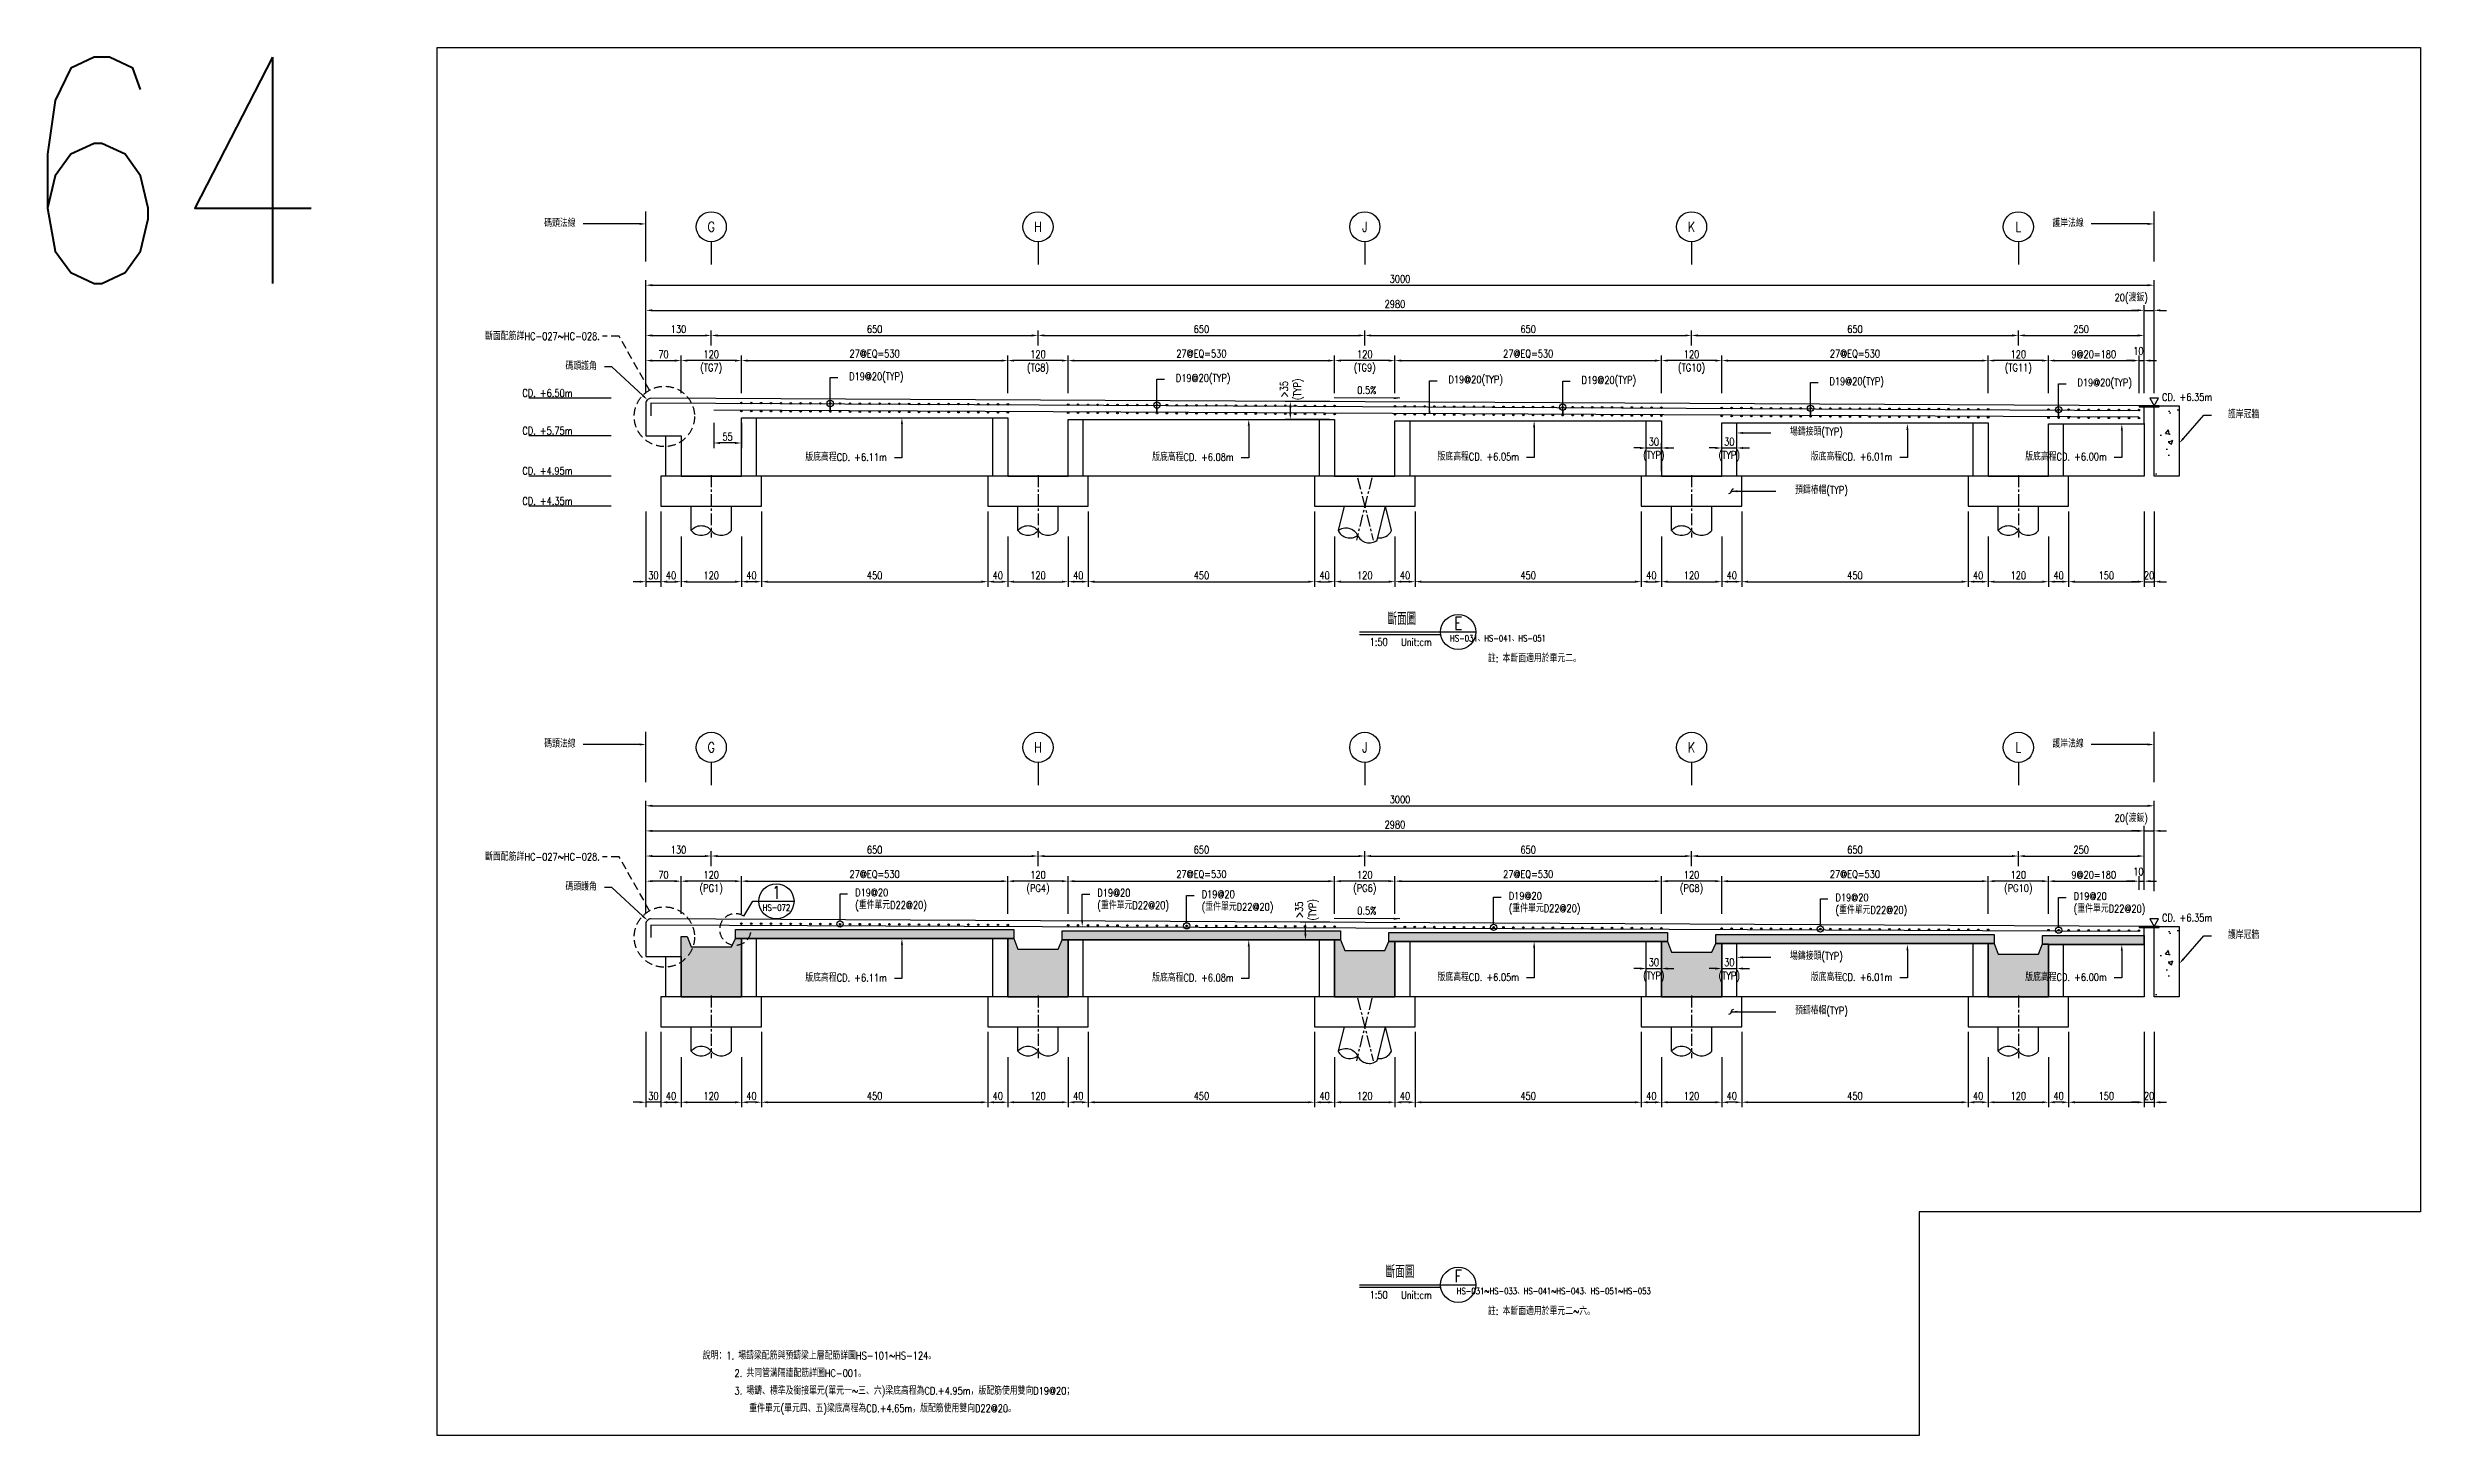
# Model space of a CAD drawing. Extents: x -791 to 13121, y -31587 to 2944.
# Drawn here: x -775 to 3945, y -8287 to -5525 of the extents above; entities that cross this region are included whole.
import ezdxf
from ezdxf import colors
from ezdxf.entities.mleader import LeaderData, LeaderLine
from ezdxf.enums import TextEntityAlignment as Align
from ezdxf.math import Vec2, Vec3

# ---------------------------------------------------------------- set-up
doc = ezdxf.new("R2010")
doc.units = 0
doc.header["$LTSCALE"] = 0.05
for name, pattern in [('CENTER', [50.8, 31.75, -6.35, 6.35, -6.35]), ('DASHED', [19.05, 12.7, -6.35]), ('HIDDEN', [9.525, 6.35, -3.175])]:
    doc.linetypes.add(name, pattern=pattern)
doc.layers.get('0').update_dxf_attribs({"linetype": 'CONTINUOUS'})
doc.layers.get('Defpoints').update_dxf_attribs({"linetype": 'CONTINUOUS'})
for name, color, linetype in [('HB_0', 7, 'CONTINUOUS'), ('HB_DIM', 1, 'CONTINUOUS'), ('HB_ReBar', 3, 'CONTINUOUS'), ('HB_SYMBOLS', 7, 'CONTINUOUS'), ('HB_TXT_CTEXT', 2, 'CONTINUOUS'), ('底圖', 7, 'CONTINUOUS'), ('預鑄梁', 4, 'CONTINUOUS'), ('預鑄版_HATCH', 253, 'CONTINUOUS')]:
    doc.layers.add(name, color=color, linetype=linetype)
doc.styles.get("Standard").update_dxf_attribs({"font": 'ROMANS.shx', "width": 0.8, "bigfont": 'lchinap.shx'})
doc.dimstyles.new('50cm', dxfattribs={"dimscale": 5, "dimtxt": 3, "dimasz": 2.5, "dimexe": 2, "dimexo": 2, "dimgap": 1, "dimtad": 1, "dimdsep": 46, "dimtxsty": 'Standard', "dimcen": 0, "dimclrt": 2, "dimadec": 0, "dimazin": 0, "dimtfac": 1, "dimtix": 1, "dimtmove": 2, "dimatfit": 3, "dimfxl": 0, "dimtolj": 1, "dimtzin": 0, "dimarcsym": 0})

msp = doc.modelspace()

# ---------------------------------------------------------------- texts
at = {"layer": 'HB_0', "color": 2, "linetype": 'Continuous', "width": 0.8}
for s, p in [('1:50', (1872.618, -6708.214)), ('Unit:cm', (1947.672, -6708.214)), ('1:50', (1872.618, -8007.5)), ('Unit:cm', (1947.672, -8007.5))]:
    msp.add_text(s, height=15, dxfattribs=at).set_placement(p, align=Align.MIDDLE)
for s, p in [('註: 本斷面適用於單元二。', (2089.954, -6740.687)), ('註: 本斷面適用於單元二~六。', (2089.954, -8039.973))]:
    msp.add_text(s, height=15, dxfattribs=at).set_placement(p, align=Align.MIDDLE_LEFT)
at = {"layer": 'HB_0', "color": 2, "insert": (-837.047, -5544.589), "char_height": 450, "attachment_point": 1}
msp.add_mtext_dynamic_manual_height_columns('64', width=707.24433, gutter_width=225, heights=[0], dxfattribs=at)
at = {"layer": 'HB_TXT_CTEXT', "linetype": 'Continuous', "width": 0.8}
for p in [(323.464, -6099.739), (323.464, -7135.726)]:
    msp.add_text('斷面配筋詳HC-027~HC-028.', height=15, dxfattribs=at).set_placement(p, align=Align.MIDDLE_RIGHT)
for s, p in [('0.5%%%', (1829.995, -6206.95)), ('CD. +6.35m', (3430.751, -6220.908)), ('0.5%%%', (1829.995, -7242.937)), ('CD. +6.35m', (3430.751, -7256.895))]:
    msp.add_text(s, height=15, dxfattribs=at).set_placement(p, align=Align.MIDDLE_LEFT)
at = {"layer": 'HB_TXT_CTEXT', "color": 3, "linetype": 'Continuous', "width": 0.8}
for p in [(1918.81, -6660.714), (1915, -7960)]:
    msp.add_text('斷面圖', height=25.0001, dxfattribs=at).set_placement(p, align=Align.MIDDLE)

# ---------------------------------------------------------------- blocks, each defined once
blk = doc.blocks.new('_None')
blk = doc.blocks.new('gr_t')
at = {"layer": 'HB_SYMBOLS', "color": 4, "linetype": 'Continuous'}
blk.add_line((0, -6), (0, -15), dxfattribs=at)
blk.add_circle((0, 0), 6, dxfattribs=at)
at = {"layer": 'HB_SYMBOLS', "color": 4, "linetype": 'Continuous', "width": 0.8}
blk.add_attdef('A', text='', height=4.5, dxfattribs=at).set_placement((0, 0), align=Align.MIDDLE)
blk = doc.blocks.new('*D69')
at = {"layer": 'Defpoints', "color": 0}
for p in [(3395, -6048.2), (415, -6223.2), (3395, -6223.2)]:
    blk.add_point(p, dxfattribs=at)
at = {"layer": 'HB_DIM', "color": 0, "lineweight": -2}
for p, q in [((415, -6213.2), (415, -6038.2)), ((3395, -6213.2), (3395, -6038.2)), ((427.5, -6048.2), (3382.5, -6048.2))]:
    blk.add_line(p, q, dxfattribs=at)
at = {"layer": 'HB_DIM', "color": 0}
for points in [[(427.5, -6046.1), (427.5, -6050.3), (415, -6048.2)], [(3382.5, -6046.1), (3382.5, -6050.3), (3395, -6048.2)]]:
    blk.add_solid(points, dxfattribs=at)
at = {"layer": 'HB_DIM', "color": 2, "insert": (1905, -6035.7), "char_height": 15, "attachment_point": 5}
blk.add_mtext('\\A1;2980', dxfattribs=at)
blk = doc.blocks.new('*D70')
at = {"layer": 'Defpoints', "color": 0}
for p in [(3415, -6048.2), (3395, -6223.2), (3415, -6223.2)]:
    blk.add_point(p, dxfattribs=at)
at = {"layer": 'HB_DIM', "color": 0, "lineweight": -2}
for p, q in [((3395, -6213.2), (3395, -6038.2)), ((3415, -6213.2), (3415, -6038.2)), ((3382.5, -6048.2), (3370, -6048.2)), ((3395, -6048.2), (3415, -6048.2)), ((3427.5, -6048.2), (3440, -6048.2))]:
    blk.add_line(p, q, dxfattribs=at)
at = {"layer": 'HB_DIM', "color": 0}
for points in [[(3382.5, -6046.1), (3382.5, -6050.3), (3395, -6048.2)], [(3427.5, -6046.1), (3427.5, -6050.3), (3415, -6048.2)]]:
    blk.add_solid(points, dxfattribs=at)
at = {"layer": 'HB_DIM', "color": 2, "insert": (3369.6, -6025.2), "char_height": 15, "attachment_point": 5}
blk.add_mtext('\\A1;20(渡鈑)', dxfattribs=at)
blk = doc.blocks.new('*D71')
at = {"layer": 'Defpoints', "color": 0}
for p in [(3415, -5998.2), (415, -6223.2), (3415, -6223.2)]:
    blk.add_point(p, dxfattribs=at)
at = {"layer": 'HB_DIM', "color": 0, "lineweight": -2}
for p, q in [((415, -6213.2), (415, -5988.2)), ((3415, -6213.2), (3415, -5988.2)), ((427.5, -5998.2), (3402.5, -5998.2))]:
    blk.add_line(p, q, dxfattribs=at)
at = {"layer": 'HB_DIM', "color": 0}
for points in [[(427.5, -5996.1), (427.5, -6000.3), (415, -5998.2)], [(3402.5, -5996.1), (3402.5, -6000.3), (3415, -5998.2)]]:
    blk.add_solid(points, dxfattribs=at)
at = {"layer": 'HB_DIM', "color": 2, "insert": (1915, -5985.7), "char_height": 15, "attachment_point": 5}
blk.add_mtext('\\A1;3000', dxfattribs=at)
blk = doc.blocks.new('*D72')
at = {"layer": 'Defpoints', "color": 0}
for p in [(1295, -6438.2), (1745, -6438.2), (1745, -6588.2)]:
    blk.add_point(p, dxfattribs=at)
at = {"layer": 'HB_DIM', "color": 0, "lineweight": -2}
for p, q in [((1295, -6448.2), (1295, -6598.2)), ((1745, -6448.2), (1745, -6598.2)), ((1307.5, -6588.2), (1732.5, -6588.2))]:
    blk.add_line(p, q, dxfattribs=at)
at = {"layer": 'HB_DIM', "color": 0}
for points in [[(1307.5, -6586.1), (1307.5, -6590.3), (1295, -6588.2)], [(1732.5, -6586.1), (1732.5, -6590.3), (1745, -6588.2)]]:
    blk.add_solid(points, dxfattribs=at)
at = {"layer": 'HB_DIM', "color": 2, "insert": (1520, -6575.7), "char_height": 15, "attachment_point": 5}
blk.add_mtext('\\A1;450', dxfattribs=at)
blk = doc.blocks.new('*D61')
at = {"layer": 'Defpoints', "color": 0}
for p in [(2435, -6488.2), (2555, -6488.2), (2555, -6588.2)]:
    blk.add_point(p, dxfattribs=at)
at = {"layer": 'HB_DIM', "color": 0, "lineweight": -2}
for p, q in [((2435, -6498.2), (2435, -6598.2)), ((2555, -6498.2), (2555, -6598.2)), ((2447.5, -6588.2), (2542.5, -6588.2))]:
    blk.add_line(p, q, dxfattribs=at)
at = {"layer": 'HB_DIM', "color": 0}
for points in [[(2447.5, -6586.1), (2447.5, -6590.3), (2435, -6588.2)], [(2542.5, -6586.1), (2542.5, -6590.3), (2555, -6588.2)]]:
    blk.add_solid(points, dxfattribs=at)
at = {"layer": 'HB_DIM', "color": 2, "insert": (2495, -6575.7), "char_height": 15, "attachment_point": 5}
blk.add_mtext('\\A1;120', dxfattribs=at)
blk = doc.blocks.new('*D62')
at = {"layer": 'Defpoints', "color": 0}
for p in [(3085, -6488.2), (3205, -6488.2), (3205, -6588.2)]:
    blk.add_point(p, dxfattribs=at)
at = {"layer": 'HB_DIM', "color": 0, "lineweight": -2}
for p, q in [((3085, -6498.2), (3085, -6598.2)), ((3205, -6498.2), (3205, -6598.2)), ((3097.5, -6588.2), (3192.5, -6588.2))]:
    blk.add_line(p, q, dxfattribs=at)
at = {"layer": 'HB_DIM', "color": 0}
for points in [[(3097.5, -6586.1), (3097.5, -6590.3), (3085, -6588.2)], [(3192.5, -6586.1), (3192.5, -6590.3), (3205, -6588.2)]]:
    blk.add_solid(points, dxfattribs=at)
at = {"layer": 'HB_DIM', "color": 2, "insert": (3145, -6575.7), "char_height": 15, "attachment_point": 5}
blk.add_mtext('\\A1;120', dxfattribs=at)
blk = doc.blocks.new('*D58')
at = {"layer": 'Defpoints', "color": 0}
for p in [(1945, -6438.2), (2395, -6438.2), (2395, -6588.2)]:
    blk.add_point(p, dxfattribs=at)
at = {"layer": 'HB_DIM', "color": 0, "lineweight": -2}
for p, q in [((1945, -6448.2), (1945, -6598.2)), ((2395, -6448.2), (2395, -6598.2)), ((1957.5, -6588.2), (2382.5, -6588.2))]:
    blk.add_line(p, q, dxfattribs=at)
at = {"layer": 'HB_DIM', "color": 0}
for points in [[(1957.5, -6586.1), (1957.5, -6590.3), (1945, -6588.2)], [(2382.5, -6586.1), (2382.5, -6590.3), (2395, -6588.2)]]:
    blk.add_solid(points, dxfattribs=at)
at = {"layer": 'HB_DIM', "color": 2, "insert": (2170, -6575.7), "char_height": 15, "attachment_point": 5}
blk.add_mtext('\\A1;450', dxfattribs=at)
blk = doc.blocks.new('*D63')
at = {"layer": 'Defpoints', "color": 0}
for p in [(2595, -6438.2), (2555, -6488.2), (2555, -6588.2)]:
    blk.add_point(p, dxfattribs=at)
at = {"layer": 'HB_DIM', "color": 0, "lineweight": -2}
for p, q in [((2595, -6448.2), (2595, -6598.2)), ((2555, -6498.2), (2555, -6598.2)), ((2582.5, -6588.2), (2567.5, -6588.2))]:
    blk.add_line(p, q, dxfattribs=at)
at = {"layer": 'HB_DIM', "color": 0}
for points in [[(2567.5, -6586.1), (2567.5, -6590.3), (2555, -6588.2)], [(2582.5, -6586.1), (2582.5, -6590.3), (2595, -6588.2)]]:
    blk.add_solid(points, dxfattribs=at)
at = {"layer": 'HB_DIM', "color": 2, "insert": (2575, -6575.7), "char_height": 15, "attachment_point": 5}
blk.add_mtext('\\A1;40', dxfattribs=at)
blk = doc.blocks.new('*D64')
at = {"layer": 'Defpoints', "color": 0}
for p in [(3245, -6438.2), (3205, -6488.2), (3205, -6588.2)]:
    blk.add_point(p, dxfattribs=at)
at = {"layer": 'HB_DIM', "color": 0, "lineweight": -2}
for p, q in [((3245, -6448.2), (3245, -6598.2)), ((3205, -6498.2), (3205, -6598.2)), ((3232.5, -6588.2), (3217.5, -6588.2))]:
    blk.add_line(p, q, dxfattribs=at)
at = {"layer": 'HB_DIM', "color": 0}
for points in [[(3217.5, -6586.1), (3217.5, -6590.3), (3205, -6588.2)], [(3232.5, -6586.1), (3232.5, -6590.3), (3245, -6588.2)]]:
    blk.add_solid(points, dxfattribs=at)
at = {"layer": 'HB_DIM', "color": 2, "insert": (3225, -6575.7), "char_height": 15, "attachment_point": 5}
blk.add_mtext('\\A1;40', dxfattribs=at)
blk = doc.blocks.new('*D65')
at = {"layer": 'Defpoints', "color": 0}
for p in [(645, -6438.2), (1095, -6438.2), (1095, -6588.2)]:
    blk.add_point(p, dxfattribs=at)
at = {"layer": 'HB_DIM', "color": 0, "lineweight": -2}
for p, q in [((645, -6448.2), (645, -6598.2)), ((1095, -6448.2), (1095, -6598.2)), ((657.5, -6588.2), (1082.5, -6588.2))]:
    blk.add_line(p, q, dxfattribs=at)
at = {"layer": 'HB_DIM', "color": 0}
for points in [[(657.5, -6586.1), (657.5, -6590.3), (645, -6588.2)], [(1082.5, -6586.1), (1082.5, -6590.3), (1095, -6588.2)]]:
    blk.add_solid(points, dxfattribs=at)
at = {"layer": 'HB_DIM', "color": 2, "insert": (870, -6575.7), "char_height": 15, "attachment_point": 5}
blk.add_mtext('\\A1;450', dxfattribs=at)
blk = doc.blocks.new('*D66')
at = {"layer": 'Defpoints', "color": 0}
for p in [(2595, -6438.2), (3045, -6438.2), (3045, -6588.2)]:
    blk.add_point(p, dxfattribs=at)
at = {"layer": 'HB_DIM', "color": 0, "lineweight": -2}
for p, q in [((2595, -6448.2), (2595, -6598.2)), ((3045, -6448.2), (3045, -6598.2)), ((2607.5, -6588.2), (3032.5, -6588.2))]:
    blk.add_line(p, q, dxfattribs=at)
at = {"layer": 'HB_DIM', "color": 0}
for points in [[(2607.5, -6586.1), (2607.5, -6590.3), (2595, -6588.2)], [(3032.5, -6586.1), (3032.5, -6590.3), (3045, -6588.2)]]:
    blk.add_solid(points, dxfattribs=at)
at = {"layer": 'HB_DIM', "color": 2, "insert": (2820, -6575.7), "char_height": 15, "attachment_point": 5}
blk.add_mtext('\\A1;450', dxfattribs=at)
blk = doc.blocks.new('*D67')
at = {"layer": 'Defpoints', "color": 0}
for p in [(3245, -6438.2), (3395, -6438.2), (3395, -6588.2)]:
    blk.add_point(p, dxfattribs=at)
at = {"layer": 'HB_DIM', "color": 0, "lineweight": -2}
for p, q in [((3245, -6448.2), (3245, -6598.2)), ((3395, -6448.2), (3395, -6598.2)), ((3257.5, -6588.2), (3382.5, -6588.2))]:
    blk.add_line(p, q, dxfattribs=at)
at = {"layer": 'HB_DIM', "color": 0}
for points in [[(3257.5, -6586.1), (3257.5, -6590.3), (3245, -6588.2)], [(3382.5, -6586.1), (3382.5, -6590.3), (3395, -6588.2)]]:
    blk.add_solid(points, dxfattribs=at)
at = {"layer": 'HB_DIM', "color": 2, "insert": (3320, -6575.7), "char_height": 15, "attachment_point": 5}
blk.add_mtext('\\A1;150', dxfattribs=at)
blk = doc.blocks.new('*D68')
at = {"layer": 'Defpoints', "color": 0}
for p in [(415, -6438.2), (445, -6438.2), (415, -6588.2)]:
    blk.add_point(p, dxfattribs=at)
at = {"layer": 'HB_DIM', "color": 0, "lineweight": -2}
for p, q in [((415, -6448.2), (415, -6598.2)), ((445, -6448.2), (445, -6598.2)), ((402.5, -6588.2), (390, -6588.2)), ((445, -6588.2), (415, -6588.2)), ((457.5, -6588.2), (470, -6588.2))]:
    blk.add_line(p, q, dxfattribs=at)
at = {"layer": 'HB_DIM', "color": 0}
for points in [[(402.5, -6586.1), (402.5, -6590.3), (415, -6588.2)], [(457.5, -6586.1), (457.5, -6590.3), (445, -6588.2)]]:
    blk.add_solid(points, dxfattribs=at)
at = {"layer": 'HB_DIM', "color": 2, "insert": (430, -6575.7), "char_height": 15, "attachment_point": 5}
blk.add_mtext('\\A1;30', dxfattribs=at)
blk = doc.blocks.new('CA')
at = {"layer": 'HB_SYMBOLS', "color": 3, "linetype": 'Continuous'}
blk.add_line((0, 0), (14, 0), dxfattribs=at)
at = {"layer": 'HB_SYMBOLS', "color": 4, "linetype": 'Continuous'}
blk.add_circle((7, 0), 7, dxfattribs=at)
at = {"layer": 'HB_SYMBOLS', "color": 3, "linetype": 'Continuous', "width": 0.8}
blk.add_attdef('A', text='', height=5, dxfattribs=at).set_placement((7, 3.5), align=Align.MIDDLE)
at = {"layer": 'HB_SYMBOLS', "color": 1, "linetype": 'Continuous', "width": 0.8}
blk.add_attdef('HB2002', text='', height=2.5, dxfattribs=at).set_placement((7, -2.5), align=Align.MIDDLE)
blk = doc.blocks.new('*D59')
at = {"layer": 'Defpoints', "color": 0}
for p in [(1135, -6148.2), (605, -6223.2), (1135, -6223.2)]:
    blk.add_point(p, dxfattribs=at)
at = {"layer": 'HB_DIM', "color": 0, "lineweight": -2}
for p, q in [((605, -6213.2), (605, -6138.2)), ((617.5, -6148.2), (1122.5, -6148.2)), ((1135, -6213.2), (1135, -6138.2))]:
    blk.add_line(p, q, dxfattribs=at)
at = {"layer": 'HB_DIM', "color": 0}
for points in [[(617.5, -6146.1), (617.5, -6150.3), (605, -6148.2)], [(1122.5, -6146.1), (1122.5, -6150.3), (1135, -6148.2)]]:
    blk.add_solid(points, dxfattribs=at)
at = {"layer": 'HB_DIM', "color": 2, "insert": (870, -6135), "char_height": 15, "attachment_point": 5}
blk.add_mtext('\\A1;27@EQ=530', dxfattribs=at)
blk = doc.blocks.new('*D60')
at = {"layer": 'Defpoints', "color": 0}
for p in [(1785, -6148.2), (1255, -6223.2), (1785, -6223.2)]:
    blk.add_point(p, dxfattribs=at)
at = {"layer": 'HB_DIM', "color": 0, "lineweight": -2}
for p, q in [((1255, -6213.2), (1255, -6138.2)), ((1267.5, -6148.2), (1772.5, -6148.2)), ((1785, -6213.2), (1785, -6138.2))]:
    blk.add_line(p, q, dxfattribs=at)
at = {"layer": 'HB_DIM', "color": 0}
for points in [[(1267.5, -6146.1), (1267.5, -6150.3), (1255, -6148.2)], [(1772.5, -6146.1), (1772.5, -6150.3), (1785, -6148.2)]]:
    blk.add_solid(points, dxfattribs=at)
at = {"layer": 'HB_DIM', "color": 2, "insert": (1520, -6135), "char_height": 15, "attachment_point": 5}
blk.add_mtext('\\A1;27@EQ=530', dxfattribs=at)
blk = doc.blocks.new('*D74')
at = {"layer": 'Defpoints', "color": 0}
for p in [(2435, -6148.2), (1905, -6223.2), (2435, -6223.2)]:
    blk.add_point(p, dxfattribs=at)
at = {"layer": 'HB_DIM', "color": 0, "lineweight": -2}
for p, q in [((1905, -6213.2), (1905, -6138.2)), ((1917.5, -6148.2), (2422.5, -6148.2)), ((2435, -6213.2), (2435, -6138.2))]:
    blk.add_line(p, q, dxfattribs=at)
at = {"layer": 'HB_DIM', "color": 0}
for points in [[(1917.5, -6146.1), (1917.5, -6150.3), (1905, -6148.2)], [(2422.5, -6146.1), (2422.5, -6150.3), (2435, -6148.2)]]:
    blk.add_solid(points, dxfattribs=at)
at = {"layer": 'HB_DIM', "color": 2, "insert": (2170, -6135), "char_height": 15, "attachment_point": 5}
blk.add_mtext('\\A1;27@EQ=530', dxfattribs=at)
blk = doc.blocks.new('*D75')
at = {"layer": 'Defpoints', "color": 0}
for p in [(3085, -6148.2), (2555, -6223.2), (3085, -6223.2)]:
    blk.add_point(p, dxfattribs=at)
at = {"layer": 'HB_DIM', "color": 0, "lineweight": -2}
for p, q in [((2555, -6213.2), (2555, -6138.2)), ((2567.5, -6148.2), (3072.5, -6148.2)), ((3085, -6213.2), (3085, -6138.2))]:
    blk.add_line(p, q, dxfattribs=at)
at = {"layer": 'HB_DIM', "color": 0}
for points in [[(2567.5, -6146.1), (2567.5, -6150.3), (2555, -6148.2)], [(3072.5, -6146.1), (3072.5, -6150.3), (3085, -6148.2)]]:
    blk.add_solid(points, dxfattribs=at)
at = {"layer": 'HB_DIM', "color": 2, "insert": (2820, -6135), "char_height": 15, "attachment_point": 5}
blk.add_mtext('\\A1;27@EQ=530', dxfattribs=at)
blk = doc.blocks.new('*D76')
at = {"layer": 'Defpoints', "color": 0}
for p in [(3385, -6148.2), (3205, -6223.2), (3385, -6223.2)]:
    blk.add_point(p, dxfattribs=at)
at = {"layer": 'HB_DIM', "color": 0, "lineweight": -2}
for p, q in [((3205, -6213.2), (3205, -6138.2)), ((3217.5, -6148.2), (3372.5, -6148.2)), ((3385, -6213.2), (3385, -6138.2))]:
    blk.add_line(p, q, dxfattribs=at)
at = {"layer": 'HB_DIM', "color": 0}
for points in [[(3217.5, -6146.1), (3217.5, -6150.3), (3205, -6148.2)], [(3372.5, -6146.1), (3372.5, -6150.3), (3385, -6148.2)]]:
    blk.add_solid(points, dxfattribs=at)
at = {"layer": 'HB_DIM', "color": 2, "insert": (3295, -6135.7), "char_height": 15, "attachment_point": 5}
blk.add_mtext('\\A1;9@20=180', dxfattribs=at)
blk = doc.blocks.new('*D77')
at = {"layer": 'Defpoints', "color": 0}
for p in [(3395, -6148.2), (3385, -6223.2), (3395, -6223.2)]:
    blk.add_point(p, dxfattribs=at)
at = {"layer": 'HB_DIM', "color": 0, "lineweight": -2}
for p, q in [((3372.5, -6148.2), (3360, -6148.2)), ((3385, -6213.2), (3385, -6138.2)), ((3385, -6148.2), (3395, -6148.2)), ((3395, -6213.2), (3395, -6138.2)), ((3407.5, -6148.2), (3420, -6148.2))]:
    blk.add_line(p, q, dxfattribs=at)
at = {"layer": 'HB_DIM', "color": 0}
for points in [[(3372.5, -6146.1), (3372.5, -6150.3), (3385, -6148.2)], [(3407.5, -6146.1), (3407.5, -6150.3), (3395, -6148.2)]]:
    blk.add_solid(points, dxfattribs=at)
at = {"layer": 'HB_DIM', "color": 2, "insert": (3383.7, -6129.1), "char_height": 15, "attachment_point": 5}
blk.add_mtext('\\A1;10', dxfattribs=at)
blk = doc.blocks.new('*D73')
at = {"layer": 'Defpoints', "color": 0}
for p in [(3395, -6438.2), (3415, -6438.2), (3415, -6588.2)]:
    blk.add_point(p, dxfattribs=at)
at = {"layer": 'HB_DIM', "color": 0, "lineweight": -2}
for p, q in [((3395, -6448.2), (3395, -6598.2)), ((3415, -6448.2), (3415, -6598.2)), ((3382.5, -6588.2), (3370, -6588.2)), ((3395, -6588.2), (3415, -6588.2)), ((3427.5, -6588.2), (3440, -6588.2))]:
    blk.add_line(p, q, dxfattribs=at)
at = {"layer": 'HB_DIM', "color": 0}
for points in [[(3382.5, -6586.1), (3382.5, -6590.3), (3395, -6588.2)], [(3427.5, -6586.1), (3427.5, -6590.3), (3415, -6588.2)]]:
    blk.add_solid(points, dxfattribs=at)
at = {"layer": 'HB_DIM', "color": 2, "insert": (3405, -6575.7), "char_height": 15, "attachment_point": 5}
blk.add_mtext('\\A1;20', dxfattribs=at)
blk = doc.blocks.new('ReBarPoint')
at = {"layer": 'HB_0'}
h = blk.add_hatch(color=0, dxfattribs=at)
h.dxf.hatch_style = 1
edge = h.paths.add_edge_path()
edge.add_arc((0, 0), 1.5, 0, 360)
at = {"layer": 'HB_ReBar', "color": 0}
blk.add_circle((0, 0), 1.5, dxfattribs=at)
blk = doc.blocks.new('預鑄樁帽2x2')
at = {"layer": 'HB_0'}
blk.add_lwpolyline([(-100, 0), (100, 0), (100, 60), (-100, 60)], close=True, dxfattribs=at)
blk = doc.blocks.new('*D86')
at = {"layer": 'Defpoints', "color": 0}
for p in [(3395, -7084.2), (3395, -7211.7), (415, -7259.2)]:
    blk.add_point(p, dxfattribs=at)
at = {"layer": 'HB_DIM', "color": 0, "lineweight": -2}
for p, q in [((415, -7249.2), (415, -7074.2)), ((3395, -7201.7), (3395, -7074.2)), ((427.5, -7084.2), (3382.5, -7084.2))]:
    blk.add_line(p, q, dxfattribs=at)
at = {"layer": 'HB_DIM', "color": 0}
for points in [[(427.5, -7082.1), (427.5, -7086.3), (415, -7084.2)], [(3382.5, -7082.1), (3382.5, -7086.3), (3395, -7084.2)]]:
    blk.add_solid(points, dxfattribs=at)
at = {"layer": 'HB_DIM', "color": 2, "insert": (1905, -7071.7), "char_height": 15, "attachment_point": 5}
blk.add_mtext('\\A1;2980', dxfattribs=at)
blk = doc.blocks.new('*D87')
at = {"layer": 'Defpoints', "color": 0}
for p in [(3415, -7084.2), (3395, -7211.7), (3415, -7214.2)]:
    blk.add_point(p, dxfattribs=at)
at = {"layer": 'HB_DIM', "color": 0, "lineweight": -2}
for p, q in [((3395, -7201.7), (3395, -7074.2)), ((3415, -7204.2), (3415, -7074.2)), ((3382.5, -7084.2), (3370, -7084.2)), ((3395, -7084.2), (3415, -7084.2)), ((3427.5, -7084.2), (3440, -7084.2))]:
    blk.add_line(p, q, dxfattribs=at)
at = {"layer": 'HB_DIM', "color": 0}
for points in [[(3382.5, -7082.1), (3382.5, -7086.3), (3395, -7084.2)], [(3427.5, -7082.1), (3427.5, -7086.3), (3415, -7084.2)]]:
    blk.add_solid(points, dxfattribs=at)
at = {"layer": 'HB_DIM', "color": 2, "insert": (3369.6, -7061.2), "char_height": 15, "attachment_point": 5}
blk.add_mtext('\\A1;20(渡鈑)', dxfattribs=at)
blk = doc.blocks.new('*D88')
at = {"layer": 'Defpoints', "color": 0}
for p in [(3415, -7034.2), (3415, -7214.2), (415, -7259.2)]:
    blk.add_point(p, dxfattribs=at)
at = {"layer": 'HB_DIM', "color": 0, "lineweight": -2}
for p, q in [((415, -7249.2), (415, -7024.2)), ((3415, -7204.2), (3415, -7024.2)), ((427.5, -7034.2), (3402.5, -7034.2))]:
    blk.add_line(p, q, dxfattribs=at)
at = {"layer": 'HB_DIM', "color": 0}
for points in [[(427.5, -7032.1), (427.5, -7036.3), (415, -7034.2)], [(3402.5, -7032.1), (3402.5, -7036.3), (3415, -7034.2)]]:
    blk.add_solid(points, dxfattribs=at)
at = {"layer": 'HB_DIM', "color": 2, "insert": (1915, -7021.7), "char_height": 15, "attachment_point": 5}
blk.add_mtext('\\A1;3000', dxfattribs=at)
blk = doc.blocks.new('*D80')
at = {"layer": 'Defpoints', "color": 0}
for p in [(1135, -7184.2), (605, -7259.2), (1135, -7259.2)]:
    blk.add_point(p, dxfattribs=at)
at = {"layer": 'HB_DIM', "color": 0, "lineweight": -2}
for p, q in [((605, -7249.2), (605, -7174.2)), ((1135, -7249.2), (1135, -7174.2)), ((617.5, -7184.2), (1122.5, -7184.2))]:
    blk.add_line(p, q, dxfattribs=at)
at = {"layer": 'HB_DIM', "color": 0}
for points in [[(617.5, -7182.1), (617.5, -7186.3), (605, -7184.2)], [(1122.5, -7182.1), (1122.5, -7186.3), (1135, -7184.2)]]:
    blk.add_solid(points, dxfattribs=at)
at = {"layer": 'HB_DIM', "color": 2, "insert": (870, -7171), "char_height": 15, "attachment_point": 5}
blk.add_mtext('\\A1;27@EQ=530', dxfattribs=at)
blk = doc.blocks.new('*D81')
at = {"layer": 'Defpoints', "color": 0}
for p in [(1785, -7184.2), (1255, -7259.2), (1785, -7259.2)]:
    blk.add_point(p, dxfattribs=at)
at = {"layer": 'HB_DIM', "color": 0, "lineweight": -2}
for p, q in [((1255, -7249.2), (1255, -7174.2)), ((1785, -7249.2), (1785, -7174.2)), ((1267.5, -7184.2), (1772.5, -7184.2))]:
    blk.add_line(p, q, dxfattribs=at)
at = {"layer": 'HB_DIM', "color": 0}
for points in [[(1267.5, -7182.1), (1267.5, -7186.3), (1255, -7184.2)], [(1772.5, -7182.1), (1772.5, -7186.3), (1785, -7184.2)]]:
    blk.add_solid(points, dxfattribs=at)
at = {"layer": 'HB_DIM', "color": 2, "insert": (1520, -7171), "char_height": 15, "attachment_point": 5}
blk.add_mtext('\\A1;27@EQ=530', dxfattribs=at)
blk = doc.blocks.new('*D82')
at = {"layer": 'Defpoints', "color": 0}
for p in [(2435, -7184.2), (1905, -7259.2), (2435, -7259.2)]:
    blk.add_point(p, dxfattribs=at)
at = {"layer": 'HB_DIM', "color": 0, "lineweight": -2}
for p, q in [((1905, -7249.2), (1905, -7174.2)), ((2435, -7249.2), (2435, -7174.2)), ((1917.5, -7184.2), (2422.5, -7184.2))]:
    blk.add_line(p, q, dxfattribs=at)
at = {"layer": 'HB_DIM', "color": 0}
for points in [[(1917.5, -7182.1), (1917.5, -7186.3), (1905, -7184.2)], [(2422.5, -7182.1), (2422.5, -7186.3), (2435, -7184.2)]]:
    blk.add_solid(points, dxfattribs=at)
at = {"layer": 'HB_DIM', "color": 2, "insert": (2170, -7171), "char_height": 15, "attachment_point": 5}
blk.add_mtext('\\A1;27@EQ=530', dxfattribs=at)
blk = doc.blocks.new('*D83')
at = {"layer": 'Defpoints', "color": 0}
for p in [(3085, -7184.2), (2555, -7259.2), (3085, -7259.2)]:
    blk.add_point(p, dxfattribs=at)
at = {"layer": 'HB_DIM', "color": 0, "lineweight": -2}
for p, q in [((2555, -7249.2), (2555, -7174.2)), ((3085, -7249.2), (3085, -7174.2)), ((2567.5, -7184.2), (3072.5, -7184.2))]:
    blk.add_line(p, q, dxfattribs=at)
at = {"layer": 'HB_DIM', "color": 0}
for points in [[(2567.5, -7182.1), (2567.5, -7186.3), (2555, -7184.2)], [(3072.5, -7182.1), (3072.5, -7186.3), (3085, -7184.2)]]:
    blk.add_solid(points, dxfattribs=at)
at = {"layer": 'HB_DIM', "color": 2, "insert": (2820, -7171), "char_height": 15, "attachment_point": 5}
blk.add_mtext('\\A1;27@EQ=530', dxfattribs=at)
blk = doc.blocks.new('*D84')
at = {"layer": 'Defpoints', "color": 0}
for p in [(3385, -7184.2), (3385, -7211.7), (3205, -7259.2)]:
    blk.add_point(p, dxfattribs=at)
at = {"layer": 'HB_DIM', "color": 0, "lineweight": -2}
for p, q in [((3205, -7249.2), (3205, -7174.2)), ((3385, -7201.7), (3385, -7174.2)), ((3217.5, -7184.2), (3372.5, -7184.2))]:
    blk.add_line(p, q, dxfattribs=at)
at = {"layer": 'HB_DIM', "color": 0}
for points in [[(3217.5, -7182.1), (3217.5, -7186.3), (3205, -7184.2)], [(3372.5, -7182.1), (3372.5, -7186.3), (3385, -7184.2)]]:
    blk.add_solid(points, dxfattribs=at)
at = {"layer": 'HB_DIM', "color": 2, "insert": (3295, -7171.7), "char_height": 15, "attachment_point": 5}
blk.add_mtext('\\A1;9@20=180', dxfattribs=at)
blk = doc.blocks.new('*D85')
at = {"layer": 'Defpoints', "color": 0}
for p in [(3385, -7211.7), (3395, -7184.2), (3395, -7211.7)]:
    blk.add_point(p, dxfattribs=at)
at = {"layer": 'HB_DIM', "color": 0, "lineweight": -2}
for p, q in [((3385, -7201.7), (3385, -7174.2)), ((3395, -7201.7), (3395, -7174.2)), ((3372.5, -7184.2), (3360, -7184.2)), ((3385, -7184.2), (3395, -7184.2)), ((3407.5, -7184.2), (3420, -7184.2))]:
    blk.add_line(p, q, dxfattribs=at)
at = {"layer": 'HB_DIM', "color": 0}
for points in [[(3372.5, -7182.1), (3372.5, -7186.3), (3385, -7184.2)], [(3407.5, -7182.1), (3407.5, -7186.3), (3395, -7184.2)]]:
    blk.add_solid(points, dxfattribs=at)
at = {"layer": 'HB_DIM', "color": 2, "insert": (3383.7, -7165.1), "char_height": 15, "attachment_point": 5}
blk.add_mtext('\\A1;10', dxfattribs=at)
blk = doc.blocks.new('_DotBlank')
at = {"color": 0, "linetype": 'ByBlock', "lineweight": -2}
blk.add_line((-0.5, 0), (-1, 0), dxfattribs=at)
blk.add_circle((0, 0), 0.5, dxfattribs=at)
blk = doc.blocks.new('PG123')
at = {"layer": 'HB_0'}
h = blk.add_hatch(color=253, dxfattribs=at)
h.dxf.hatch_style = 1
h.paths.add_polyline_path([(0, 0), (0, 120), (12, 120), (20, 99), (100, 99), (108, 116), (120, 116), (120, 0)])
at = {"layer": '預鑄梁'}
blk.add_lwpolyline([(0, 0), (0, 120), (12, 120), (20, 99), (100, 99), (108, 116), (120, 116), (120, 0), (0, 0)], dxfattribs=at)
blk = doc.blocks.new('PG45')
at = {"layer": 'HB_0'}
h = blk.add_hatch(color=253, dxfattribs=at)
h.dxf.hatch_style = 1
h.paths.add_polyline_path([(0, 0), (0, 116), (12, 116), (20, 95), (100, 95), (108, 113), (120, 113), (120, 0)])
at = {"layer": '預鑄梁'}
blk.add_lwpolyline([(0, 0), (0, 116), (12, 116), (20, 95), (100, 95), (108, 113), (120, 113), (120, 0), (0, 0)], dxfattribs=at)
blk = doc.blocks.new('PG67')
at = {"layer": 'HB_0'}
h = blk.add_hatch(color=253, dxfattribs=at)
h.dxf.hatch_style = 1
h.paths.add_polyline_path([(0, 0), (0, 113), (12, 113), (20, 92), (100, 92), (108, 110), (120, 110), (120, 0)])
at = {"layer": '預鑄梁'}
blk.add_lwpolyline([(0, 0), (0, 113), (12, 113), (20, 92), (100, 92), (108, 110), (120, 110), (120, 0), (0, 0)], dxfattribs=at)
blk = doc.blocks.new('PG89')
at = {"layer": 'HB_0'}
h = blk.add_hatch(color=253, dxfattribs=at)
h.dxf.hatch_style = 1
h.paths.add_polyline_path([(0, 0), (0, 110), (12, 110), (20, 89), (100, 89), (108, 106), (120, 106), (120, 0)])
at = {"layer": '預鑄梁'}
blk.add_lwpolyline([(0, 0), (0, 110), (12, 110), (20, 89), (100, 89), (108, 106), (120, 106), (120, 0), (0, 0)], dxfattribs=at)
blk = doc.blocks.new('PG1011')
at = {"layer": 'HB_0'}
h = blk.add_hatch(color=253, dxfattribs=at)
h.dxf.hatch_style = 1
h.paths.add_polyline_path([(0, 0), (0, 106), (12, 106), (20, 85), (100, 85), (108, 105), (120, 105), (120, 0)])
at = {"layer": '預鑄梁'}
blk.add_lwpolyline([(0, 0), (0, 106), (12, 106), (20, 85), (100, 85), (108, 105), (120, 105), (120, 0), (0, 0)], dxfattribs=at)
blk = doc.blocks.new('*D94')
at = {"layer": 'Defpoints', "color": 0}
for p in [(3045, -6438.2), (3085, -6488.2), (3045, -6588.2)]:
    blk.add_point(p, dxfattribs=at)
at = {"layer": 'HB_DIM', "color": 0, "lineweight": -2}
for p, q in [((3045, -6448.2), (3045, -6598.2)), ((3085, -6498.2), (3085, -6598.2)), ((3072.5, -6588.2), (3057.5, -6588.2))]:
    blk.add_line(p, q, dxfattribs=at)
at = {"layer": 'HB_DIM', "color": 0}
for points in [[(3057.5, -6586.1), (3057.5, -6590.3), (3045, -6588.2)], [(3072.5, -6586.1), (3072.5, -6590.3), (3085, -6588.2)]]:
    blk.add_solid(points, dxfattribs=at)
at = {"layer": 'HB_DIM', "color": 2, "insert": (3065, -6575.7), "char_height": 15, "attachment_point": 5}
blk.add_mtext('\\A1;40', dxfattribs=at)
blk = doc.blocks.new('*D95')
at = {"layer": 'Defpoints', "color": 0}
for p in [(2395, -6438.2), (2435, -6488.2), (2435, -6588.2)]:
    blk.add_point(p, dxfattribs=at)
at = {"layer": 'HB_DIM', "color": 0, "lineweight": -2}
for p, q in [((2395, -6448.2), (2395, -6598.2)), ((2435, -6498.2), (2435, -6598.2)), ((2407.5, -6588.2), (2422.5, -6588.2))]:
    blk.add_line(p, q, dxfattribs=at)
at = {"layer": 'HB_DIM', "color": 0}
for points in [[(2407.5, -6586.1), (2407.5, -6590.3), (2395, -6588.2)], [(2422.5, -6586.1), (2422.5, -6590.3), (2435, -6588.2)]]:
    blk.add_solid(points, dxfattribs=at)
at = {"layer": 'HB_DIM', "color": 2, "insert": (2415, -6575.7), "char_height": 15, "attachment_point": 5}
blk.add_mtext('\\A1;40', dxfattribs=at)
blk = doc.blocks.new('*D96')
at = {"layer": 'Defpoints', "color": 0}
for p in [(2435, -6322.1), (2405, -6378.2), (2435, -6378.2)]:
    blk.add_point(p, dxfattribs=at)
at = {"layer": 'HB_DIM', "color": 0, "lineweight": -2}
for p, q in [((2392.5, -6322.1), (2380, -6322.1)), ((2405, -6368.2), (2405, -6312.1)), ((2405, -6322.1), (2435, -6322.1)), ((2435, -6368.2), (2435, -6312.1)), ((2447.5, -6322.1), (2460, -6322.1))]:
    blk.add_line(p, q, dxfattribs=at)
at = {"layer": 'HB_DIM', "color": 0}
for points in [[(2392.5, -6320.1), (2392.5, -6324.2), (2405, -6322.1)], [(2447.5, -6320.1), (2447.5, -6324.2), (2435, -6322.1)]]:
    blk.add_solid(points, dxfattribs=at)
at = {"layer": 'HB_DIM', "color": 2, "char_height": 15, "attachment_point": 5}
for s, insert in [('\\A1;30', (2420, -6309.6)), ('\\A1;(TYP)', (2420, -6338.6))]:
    blk.add_mtext(s, dxfattribs=dict(at, insert=insert))
blk = doc.blocks.new('*D97')
at = {"layer": 'Defpoints', "color": 0}
for p in [(2585, -6322.1), (2555, -6378.2), (2585, -6378.2)]:
    blk.add_point(p, dxfattribs=at)
at = {"layer": 'HB_DIM', "color": 0, "lineweight": -2}
for p, q in [((2542.5, -6322.1), (2530, -6322.1)), ((2555, -6368.2), (2555, -6312.1)), ((2555, -6322.1), (2585, -6322.1)), ((2585, -6368.2), (2585, -6312.1)), ((2597.5, -6322.1), (2610, -6322.1))]:
    blk.add_line(p, q, dxfattribs=at)
at = {"layer": 'HB_DIM', "color": 0}
for points in [[(2542.5, -6320.1), (2542.5, -6324.2), (2555, -6322.1)], [(2597.5, -6320.1), (2597.5, -6324.2), (2585, -6322.1)]]:
    blk.add_solid(points, dxfattribs=at)
at = {"layer": 'HB_DIM', "color": 2, "char_height": 15, "attachment_point": 5}
for s, insert in [('\\A1;30', (2570, -6309.6)), ('\\A1;(TYP)', (2570, -6338.6))]:
    blk.add_mtext(s, dxfattribs=dict(at, insert=insert))
blk = doc.blocks.new('*D98')
at = {"layer": 'Defpoints', "color": 0}
for p in [(2435, -7358.1), (2405, -7414.2), (2435, -7414.2)]:
    blk.add_point(p, dxfattribs=at)
at = {"layer": 'HB_DIM', "color": 0, "lineweight": -2}
for p, q in [((2392.5, -7358.1), (2380, -7358.1)), ((2405, -7404.2), (2405, -7348.1)), ((2405, -7358.1), (2435, -7358.1)), ((2435, -7404.2), (2435, -7348.1)), ((2447.5, -7358.1), (2460, -7358.1))]:
    blk.add_line(p, q, dxfattribs=at)
at = {"layer": 'HB_DIM', "color": 0}
for points in [[(2392.5, -7356), (2392.5, -7360.2), (2405, -7358.1)], [(2447.5, -7356), (2447.5, -7360.2), (2435, -7358.1)]]:
    blk.add_solid(points, dxfattribs=at)
at = {"layer": 'HB_DIM', "color": 2, "char_height": 15, "attachment_point": 5}
for s, insert in [('\\A1;(TYP)', (2420, -7374.6)), ('\\A1;30', (2420, -7345.6))]:
    blk.add_mtext(s, dxfattribs=dict(at, insert=insert))
blk = doc.blocks.new('*D99')
at = {"layer": 'Defpoints', "color": 0}
for p in [(2585, -7358.1), (2555, -7414.2), (2585, -7414.2)]:
    blk.add_point(p, dxfattribs=at)
at = {"layer": 'HB_DIM', "color": 0, "lineweight": -2}
for p, q in [((2542.5, -7358.1), (2530, -7358.1)), ((2555, -7404.2), (2555, -7348.1)), ((2555, -7358.1), (2585, -7358.1)), ((2585, -7404.2), (2585, -7348.1)), ((2597.5, -7358.1), (2610, -7358.1))]:
    blk.add_line(p, q, dxfattribs=at)
at = {"layer": 'HB_DIM', "color": 0}
for points in [[(2542.5, -7356), (2542.5, -7360.2), (2555, -7358.1)], [(2597.5, -7356), (2597.5, -7360.2), (2585, -7358.1)]]:
    blk.add_solid(points, dxfattribs=at)
at = {"layer": 'HB_DIM', "color": 2, "char_height": 15, "attachment_point": 5}
for s, insert in [('\\A1;(TYP)', (2570, -7374.6)), ('\\A1;30', (2570, -7345.6))]:
    blk.add_mtext(s, dxfattribs=dict(at, insert=insert))
blk = doc.blocks.new('*D127')
at = {"layer": 'Defpoints', "color": 0}
for p in [(1696.9, -6229.7), (1785.2, -6229.7), (1785, -6265.2)]:
    blk.add_point(p, dxfattribs=at)
at = {"layer": 'HB_DIM', "color": 0, "lineweight": -2}
for p, q in [((1775.2, -6229.7), (1686.9, -6229.7)), ((1775, -6265.2), (1686.9, -6265.2)), ((1696.9, -6252.7), (1696.9, -6242.2))]:
    blk.add_line(p, q, dxfattribs=at)
at = {"layer": 'HB_DIM', "color": 0}
for points in [[(1694.8, -6242.2), (1699, -6242.2), (1696.9, -6229.7)], [(1694.8, -6252.7), (1699, -6252.7), (1696.9, -6265.2)]]:
    blk.add_solid(points, dxfattribs=at)
at = {"layer": 'HB_DIM', "color": 2, "char_height": 15, "attachment_point": 5, "rotation": 90}
for s, insert in [('\\A1;>35', (1684.4, -6205.4)), ('\\A1;(TYP)', (1713.4, -6205.4))]:
    blk.add_mtext(s, dxfattribs=dict(at, insert=insert))
blk = doc.blocks.new('*D128')
at = {"layer": 'Defpoints', "color": 0}
for p in [(1726.9, -7265.7), (1785.2, -7265.7), (1785, -7301.2)]:
    blk.add_point(p, dxfattribs=at)
at = {"layer": 'HB_DIM', "color": 0, "lineweight": -2}
for p, q in [((1775.2, -7265.7), (1716.9, -7265.7)), ((1775, -7301.2), (1716.9, -7301.2)), ((1726.9, -7288.7), (1726.9, -7278.2))]:
    blk.add_line(p, q, dxfattribs=at)
at = {"layer": 'HB_DIM', "color": 0}
for points in [[(1724.8, -7278.2), (1729, -7278.2), (1726.9, -7265.7)], [(1724.8, -7288.7), (1729, -7288.7), (1726.9, -7301.2)]]:
    blk.add_solid(points, dxfattribs=at)
at = {"layer": 'HB_DIM', "color": 2, "char_height": 15, "attachment_point": 5, "rotation": 90}
for s, insert in [('\\A1;(TYP)', (1743.4, -7241.3)), ('\\A1;>35', (1714.4, -7241.3))]:
    blk.add_mtext(s, dxfattribs=dict(at, insert=insert))
blk = doc.blocks.new('說明')
at = {"layer": 'HB_0', "color": 2, "width": 0.8}
for s, p in [('說明：1. 場鑄梁配筋與預鑄梁上層配筋詳圖HS-101~HS-124。', (-838, 159.1)), ('2. 共同管溝隔牆配筋詳圖HC-001。', (-775.1, 124.1))]:
    blk.add_text(s, height=15, dxfattribs=at).set_placement(p, align=Align.MIDDLE_LEFT)
at = {"layer": 'HB_0', "color": 2, "linetype": 'Continuous', "width": 0.8}
for s, p in [('3. 場鑄、標準及銜接單元(單元一~三、六)梁底高程為CD.+4.95m，版配筋使用雙向D19@20；', (-775.1, 89.1)), ('重件單元(單元四、五)梁底高程為CD.+4.65m，版配筋使用雙向D22@20。', (-745.8, 54.1))]:
    blk.add_text(s, height=15, dxfattribs=at).set_placement(p, align=Align.MIDDLE_LEFT)
blk = doc.blocks.new('*D813')
at = {"layer": 'Defpoints', "color": 0}
for p in [(415, -7184.2), (415, -7259.2), (485, -7259.2)]:
    blk.add_point(p, dxfattribs=at)
at = {"layer": 'HB_DIM', "color": 0, "lineweight": -2}
for p, q in [((415, -7249.2), (415, -7174.2)), ((485, -7249.2), (485, -7174.2)), ((472.5, -7184.2), (427.5, -7184.2))]:
    blk.add_line(p, q, dxfattribs=at)
at = {"layer": 'HB_DIM', "color": 0}
for points in [[(427.5, -7182.1), (427.5, -7186.3), (415, -7184.2)], [(472.5, -7182.1), (472.5, -7186.3), (485, -7184.2)]]:
    blk.add_solid(points, dxfattribs=at)
at = {"layer": 'HB_DIM', "color": 2, "insert": (450, -7171.7), "char_height": 15, "attachment_point": 5}
blk.add_mtext('\\A1;70', dxfattribs=at)
blk = doc.blocks.new('*D814')
at = {"layer": 'Defpoints', "color": 0}
for p in [(485, -6148.2), (415, -6223.2), (485, -6223.2)]:
    blk.add_point(p, dxfattribs=at)
at = {"layer": 'HB_DIM', "color": 0, "lineweight": -2}
for p, q in [((415, -6213.2), (415, -6138.2)), ((427.5, -6148.2), (472.5, -6148.2)), ((485, -6213.2), (485, -6138.2))]:
    blk.add_line(p, q, dxfattribs=at)
at = {"layer": 'HB_DIM', "color": 0}
for points in [[(427.5, -6146.1), (427.5, -6150.3), (415, -6148.2)], [(472.5, -6146.1), (472.5, -6150.3), (485, -6148.2)]]:
    blk.add_solid(points, dxfattribs=at)
at = {"layer": 'HB_DIM', "color": 2, "insert": (450, -6135.7), "char_height": 15, "attachment_point": 5}
blk.add_mtext('\\A1;70', dxfattribs=at)
blk = doc.blocks.new('*D815')
at = {"layer": 'Defpoints', "color": 0}
for p in [(550, -6262.2), (605, -6262.2), (550, -6312.2)]:
    blk.add_point(p, dxfattribs=at)
at = {"layer": 'HB_DIM', "color": 0, "lineweight": -2}
for p, q in [((550, -6272.2), (550, -6322.2)), ((605, -6272.2), (605, -6322.2)), ((592.5, -6312.2), (562.5, -6312.2))]:
    blk.add_line(p, q, dxfattribs=at)
at = {"layer": 'HB_DIM', "color": 0}
for points in [[(562.5, -6310.1), (562.5, -6314.3), (550, -6312.2)], [(592.5, -6310.1), (592.5, -6314.3), (605, -6312.2)]]:
    blk.add_solid(points, dxfattribs=at)
at = {"layer": 'HB_DIM', "color": 2, "insert": (577.5, -6299.7), "char_height": 15, "attachment_point": 5}
blk.add_mtext('\\A1;55', dxfattribs=at)
blk = doc.blocks.new('80cm直樁')
at = {"layer": 'HB_0', "linetype": 'Continuous'}
for p, q in [((-40, -48.1), (-40, 0)), ((40, -48.1), (40, 0))]:
    blk.add_line(p, q, dxfattribs=at)
for points in [[(-40, -48.1, -0.48), (0, -48.1, 0.48), (40, -48.1, 0.48)], [(-40, -48.1, 0.48), (0, -48.1, 0.48)]]:
    blk.add_lwpolyline(points, format="xyb", dxfattribs=at)
at = {"layer": 'HB_DIM', "color": 1, "linetype": 'CENTER', "ltscale": 15}
blk.add_line((0, 62.2), (0, -62.2), dxfattribs=at)
blk = doc.blocks.new('80cm斜樁側面')
at = {"layer": 'HB_0', "linetype": 'Continuous'}
for points in [[(-41.2, 0), (-53.2, -48.1)], [(24.4, -67.5), (41.2, 0)]]:
    blk.add_lwpolyline(points, dxfattribs=at)
for points in [[(-53.2, -48.1, -0.48), (-14.4, -57.8, 0.48), (24.4, -67.5, 0.48)], [(-53.2, -48.1, 0.48), (-14.4, -57.8, 0.48)], [(25.6, -62.6, 0.340232), (53.2, -48.1)]]:
    blk.add_lwpolyline(points, format="xyb", dxfattribs=at)
at = {"layer": 'HB_0'}
blk.add_lwpolyline([(53.2, -48.1), (41.2, 0)], dxfattribs=at)
at = {"layer": 'HB_DIM', "color": 1, "linetype": 'CENTER', "ltscale": 15}
for p, q in [((14.2, 57), (-16.8, -67.3)), ((-14.2, 57), (16.8, -67.3))]:
    blk.add_line(p, q, dxfattribs=at)
blk = doc.blocks.new('*D826')
at = {"layer": 'Defpoints', "color": 0}
for p in [(545, -7134.2), (545, -7164.2), (415, -7259.2)]:
    blk.add_point(p, dxfattribs=at)
at = {"layer": 'HB_DIM', "color": 0, "lineweight": -2}
for p, q in [((415, -7249.2), (415, -7124.2)), ((545, -7154.2), (545, -7124.2)), ((427.5, -7134.2), (532.5, -7134.2))]:
    blk.add_line(p, q, dxfattribs=at)
at = {"layer": 'HB_DIM', "color": 0}
for points in [[(427.5, -7132.1), (427.5, -7136.3), (415, -7134.2)], [(532.5, -7132.1), (532.5, -7136.3), (545, -7134.2)]]:
    blk.add_solid(points, dxfattribs=at)
at = {"layer": 'HB_DIM', "color": 2, "insert": (480, -7121.7), "char_height": 15, "attachment_point": 5}
blk.add_mtext('\\A1;130', dxfattribs=at)
blk = doc.blocks.new('*D827')
at = {"layer": 'Defpoints', "color": 0}
for p in [(545, -7164.2), (1195, -7134.2), (1195, -7164.2)]:
    blk.add_point(p, dxfattribs=at)
at = {"layer": 'HB_DIM', "color": 0, "lineweight": -2}
for p, q in [((545, -7154.2), (545, -7124.2)), ((1195, -7154.2), (1195, -7124.2)), ((557.5, -7134.2), (1182.5, -7134.2))]:
    blk.add_line(p, q, dxfattribs=at)
at = {"layer": 'HB_DIM', "color": 0}
for points in [[(557.5, -7132.1), (557.5, -7136.3), (545, -7134.2)], [(1182.5, -7132.1), (1182.5, -7136.3), (1195, -7134.2)]]:
    blk.add_solid(points, dxfattribs=at)
at = {"layer": 'HB_DIM', "color": 2, "insert": (870, -7121.7), "char_height": 15, "attachment_point": 5}
blk.add_mtext('\\A1;650', dxfattribs=at)
blk = doc.blocks.new('*D828')
at = {"layer": 'Defpoints', "color": 0}
for p in [(1195, -7164.2), (1845, -7134.2), (1845, -7164.2)]:
    blk.add_point(p, dxfattribs=at)
at = {"layer": 'HB_DIM', "color": 0, "lineweight": -2}
for p, q in [((1195, -7154.2), (1195, -7124.2)), ((1845, -7154.2), (1845, -7124.2)), ((1207.5, -7134.2), (1832.5, -7134.2))]:
    blk.add_line(p, q, dxfattribs=at)
at = {"layer": 'HB_DIM', "color": 0}
for points in [[(1207.5, -7132.1), (1207.5, -7136.3), (1195, -7134.2)], [(1832.5, -7132.1), (1832.5, -7136.3), (1845, -7134.2)]]:
    blk.add_solid(points, dxfattribs=at)
at = {"layer": 'HB_DIM', "color": 2, "insert": (1520, -7121.7), "char_height": 15, "attachment_point": 5}
blk.add_mtext('\\A1;650', dxfattribs=at)
blk = doc.blocks.new('*D829')
at = {"layer": 'Defpoints', "color": 0}
for p in [(1845, -7164.2), (2495, -7134.2), (2495, -7164.2)]:
    blk.add_point(p, dxfattribs=at)
at = {"layer": 'HB_DIM', "color": 0, "lineweight": -2}
for p, q in [((1845, -7154.2), (1845, -7124.2)), ((2495, -7154.2), (2495, -7124.2)), ((1857.5, -7134.2), (2482.5, -7134.2))]:
    blk.add_line(p, q, dxfattribs=at)
at = {"layer": 'HB_DIM', "color": 0}
for points in [[(1857.5, -7132.1), (1857.5, -7136.3), (1845, -7134.2)], [(2482.5, -7132.1), (2482.5, -7136.3), (2495, -7134.2)]]:
    blk.add_solid(points, dxfattribs=at)
at = {"layer": 'HB_DIM', "color": 2, "insert": (2170, -7121.7), "char_height": 15, "attachment_point": 5}
blk.add_mtext('\\A1;650', dxfattribs=at)
blk = doc.blocks.new('*D830')
at = {"layer": 'Defpoints', "color": 0}
for p in [(2495, -7164.2), (3145, -7134.2), (3145, -7164.2)]:
    blk.add_point(p, dxfattribs=at)
at = {"layer": 'HB_DIM', "color": 0, "lineweight": -2}
for p, q in [((2495, -7154.2), (2495, -7124.2)), ((3145, -7154.2), (3145, -7124.2)), ((2507.5, -7134.2), (3132.5, -7134.2))]:
    blk.add_line(p, q, dxfattribs=at)
at = {"layer": 'HB_DIM', "color": 0}
for points in [[(2507.5, -7132.1), (2507.5, -7136.3), (2495, -7134.2)], [(3132.5, -7132.1), (3132.5, -7136.3), (3145, -7134.2)]]:
    blk.add_solid(points, dxfattribs=at)
at = {"layer": 'HB_DIM', "color": 2, "insert": (2820, -7121.7), "char_height": 15, "attachment_point": 5}
blk.add_mtext('\\A1;650', dxfattribs=at)
blk = doc.blocks.new('*D831')
at = {"layer": 'Defpoints', "color": 0}
for p in [(3145, -7164.2), (3395, -7134.2), (3395, -7211.7)]:
    blk.add_point(p, dxfattribs=at)
at = {"layer": 'HB_DIM', "color": 0, "lineweight": -2}
for p, q in [((3145, -7154.2), (3145, -7124.2)), ((3395, -7201.7), (3395, -7124.2)), ((3157.5, -7134.2), (3382.5, -7134.2))]:
    blk.add_line(p, q, dxfattribs=at)
at = {"layer": 'HB_DIM', "color": 0}
for points in [[(3157.5, -7132.1), (3157.5, -7136.3), (3145, -7134.2)], [(3382.5, -7132.1), (3382.5, -7136.3), (3395, -7134.2)]]:
    blk.add_solid(points, dxfattribs=at)
at = {"layer": 'HB_DIM', "color": 2, "insert": (3270, -7121.7), "char_height": 15, "attachment_point": 5}
blk.add_mtext('\\A1;250', dxfattribs=at)
blk = doc.blocks.new('*D822')
at = {"layer": 'Defpoints', "color": 0}
for p in [(485, -7184.2), (485, -7259.2), (605, -7259.2)]:
    blk.add_point(p, dxfattribs=at)
at = {"layer": 'HB_DIM', "color": 0, "lineweight": -2}
for p, q in [((485, -7249.2), (485, -7174.2)), ((605, -7249.2), (605, -7174.2)), ((592.5, -7184.2), (497.5, -7184.2))]:
    blk.add_line(p, q, dxfattribs=at)
at = {"layer": 'HB_DIM', "color": 0}
for points in [[(497.5, -7182.1), (497.5, -7186.3), (485, -7184.2)], [(592.5, -7182.1), (592.5, -7186.3), (605, -7184.2)]]:
    blk.add_solid(points, dxfattribs=at)
at = {"layer": 'HB_DIM', "color": 2, "char_height": 15, "attachment_point": 5}
for s, insert in [('\\A1;120', (545, -7171.7)), ('\\A1;(PG1)', (545, -7200.6))]:
    blk.add_mtext(s, dxfattribs=dict(at, insert=insert))
blk = doc.blocks.new('*D823')
at = {"layer": 'Defpoints', "color": 0}
for p in [(1135, -7184.2), (1135, -7259.2), (1255, -7259.2)]:
    blk.add_point(p, dxfattribs=at)
at = {"layer": 'HB_DIM', "color": 0, "lineweight": -2}
for p, q in [((1135, -7249.2), (1135, -7174.2)), ((1255, -7249.2), (1255, -7174.2)), ((1242.5, -7184.2), (1147.5, -7184.2))]:
    blk.add_line(p, q, dxfattribs=at)
at = {"layer": 'HB_DIM', "color": 0}
for points in [[(1147.5, -7182.1), (1147.5, -7186.3), (1135, -7184.2)], [(1242.5, -7182.1), (1242.5, -7186.3), (1255, -7184.2)]]:
    blk.add_solid(points, dxfattribs=at)
at = {"layer": 'HB_DIM', "color": 2, "char_height": 15, "attachment_point": 5}
for s, insert in [('\\A1;120', (1195, -7171.7)), ('\\A1;(PG4)', (1195, -7200.6))]:
    blk.add_mtext(s, dxfattribs=dict(at, insert=insert))
blk = doc.blocks.new('*D824')
at = {"layer": 'Defpoints', "color": 0}
for p in [(1785, -7184.2), (1785, -7259.2), (1905, -7259.2)]:
    blk.add_point(p, dxfattribs=at)
at = {"layer": 'HB_DIM', "color": 0, "lineweight": -2}
for p, q in [((1785, -7249.2), (1785, -7174.2)), ((1905, -7249.2), (1905, -7174.2)), ((1892.5, -7184.2), (1797.5, -7184.2))]:
    blk.add_line(p, q, dxfattribs=at)
at = {"layer": 'HB_DIM', "color": 0}
for points in [[(1797.5, -7182.1), (1797.5, -7186.3), (1785, -7184.2)], [(1892.5, -7182.1), (1892.5, -7186.3), (1905, -7184.2)]]:
    blk.add_solid(points, dxfattribs=at)
at = {"layer": 'HB_DIM', "color": 2, "char_height": 15, "attachment_point": 5}
for s, insert in [('\\A1;120', (1845, -7171.7)), ('\\A1;(PG6)', (1845, -7200.6))]:
    blk.add_mtext(s, dxfattribs=dict(at, insert=insert))
blk = doc.blocks.new('*D825')
at = {"layer": 'Defpoints', "color": 0}
for p in [(2435, -7184.2), (2435, -7259.2), (2555, -7259.2)]:
    blk.add_point(p, dxfattribs=at)
at = {"layer": 'HB_DIM', "color": 0, "lineweight": -2}
for p, q in [((2435, -7249.2), (2435, -7174.2)), ((2555, -7249.2), (2555, -7174.2)), ((2542.5, -7184.2), (2447.5, -7184.2))]:
    blk.add_line(p, q, dxfattribs=at)
at = {"layer": 'HB_DIM', "color": 0}
for points in [[(2447.5, -7182.1), (2447.5, -7186.3), (2435, -7184.2)], [(2542.5, -7182.1), (2542.5, -7186.3), (2555, -7184.2)]]:
    blk.add_solid(points, dxfattribs=at)
at = {"layer": 'HB_DIM', "color": 2, "char_height": 15, "attachment_point": 5}
for s, insert in [('\\A1;120', (2495, -7171.7)), ('\\A1;(PG8)', (2495, -7200.6))]:
    blk.add_mtext(s, dxfattribs=dict(at, insert=insert))
blk = doc.blocks.new('*D821')
at = {"layer": 'Defpoints', "color": 0}
for p in [(3085, -7184.2), (3085, -7259.2), (3205, -7259.2)]:
    blk.add_point(p, dxfattribs=at)
at = {"layer": 'HB_DIM', "color": 0, "lineweight": -2}
for p, q in [((3085, -7249.2), (3085, -7174.2)), ((3205, -7249.2), (3205, -7174.2)), ((3192.5, -7184.2), (3097.5, -7184.2))]:
    blk.add_line(p, q, dxfattribs=at)
at = {"layer": 'HB_DIM', "color": 0}
for points in [[(3097.5, -7182.1), (3097.5, -7186.3), (3085, -7184.2)], [(3192.5, -7182.1), (3192.5, -7186.3), (3205, -7184.2)]]:
    blk.add_solid(points, dxfattribs=at)
at = {"layer": 'HB_DIM', "color": 2, "char_height": 15, "attachment_point": 5}
for s, insert in [('\\A1;120', (3145, -7171.7)), ('\\A1;(PG10)', (3145, -7200.6))]:
    blk.add_mtext(s, dxfattribs=dict(at, insert=insert))
blk = doc.blocks.new('*D832')
at = {"layer": 'Defpoints', "color": 0}
for p in [(545, -6098.2), (545, -6128.2), (415, -6223.2)]:
    blk.add_point(p, dxfattribs=at)
at = {"layer": 'HB_DIM', "color": 0, "lineweight": -2}
for p, q in [((415, -6213.2), (415, -6088.2)), ((545, -6118.2), (545, -6088.2)), ((427.5, -6098.2), (532.5, -6098.2))]:
    blk.add_line(p, q, dxfattribs=at)
at = {"layer": 'HB_DIM', "color": 0}
for points in [[(427.5, -6096.1), (427.5, -6100.3), (415, -6098.2)], [(532.5, -6096.1), (532.5, -6100.3), (545, -6098.2)]]:
    blk.add_solid(points, dxfattribs=at)
at = {"layer": 'HB_DIM', "color": 2, "insert": (480, -6085.7), "char_height": 15, "attachment_point": 5}
blk.add_mtext('\\A1;130', dxfattribs=at)
blk = doc.blocks.new('*D833')
at = {"layer": 'Defpoints', "color": 0}
for p in [(545, -6128.2), (1195, -6098.2), (1195, -6128.2)]:
    blk.add_point(p, dxfattribs=at)
at = {"layer": 'HB_DIM', "color": 0, "lineweight": -2}
for p, q in [((545, -6118.2), (545, -6088.2)), ((1195, -6118.2), (1195, -6088.2)), ((557.5, -6098.2), (1182.5, -6098.2))]:
    blk.add_line(p, q, dxfattribs=at)
at = {"layer": 'HB_DIM', "color": 0}
for points in [[(557.5, -6096.1), (557.5, -6100.3), (545, -6098.2)], [(1182.5, -6096.1), (1182.5, -6100.3), (1195, -6098.2)]]:
    blk.add_solid(points, dxfattribs=at)
at = {"layer": 'HB_DIM', "color": 2, "insert": (870, -6085.7), "char_height": 15, "attachment_point": 5}
blk.add_mtext('\\A1;650', dxfattribs=at)
blk = doc.blocks.new('*D834')
at = {"layer": 'Defpoints', "color": 0}
for p in [(1195, -6128.2), (1845, -6098.2), (1845, -6128.2)]:
    blk.add_point(p, dxfattribs=at)
at = {"layer": 'HB_DIM', "color": 0, "lineweight": -2}
for p, q in [((1195, -6118.2), (1195, -6088.2)), ((1845, -6118.2), (1845, -6088.2)), ((1207.5, -6098.2), (1832.5, -6098.2))]:
    blk.add_line(p, q, dxfattribs=at)
at = {"layer": 'HB_DIM', "color": 0}
for points in [[(1207.5, -6096.1), (1207.5, -6100.3), (1195, -6098.2)], [(1832.5, -6096.1), (1832.5, -6100.3), (1845, -6098.2)]]:
    blk.add_solid(points, dxfattribs=at)
at = {"layer": 'HB_DIM', "color": 2, "insert": (1520, -6085.7), "char_height": 15, "attachment_point": 5}
blk.add_mtext('\\A1;650', dxfattribs=at)
blk = doc.blocks.new('*D835')
at = {"layer": 'Defpoints', "color": 0}
for p in [(1845, -6128.2), (2495, -6098.2), (2495, -6128.2)]:
    blk.add_point(p, dxfattribs=at)
at = {"layer": 'HB_DIM', "color": 0, "lineweight": -2}
for p, q in [((1845, -6118.2), (1845, -6088.2)), ((2495, -6118.2), (2495, -6088.2)), ((1857.5, -6098.2), (2482.5, -6098.2))]:
    blk.add_line(p, q, dxfattribs=at)
at = {"layer": 'HB_DIM', "color": 0}
for points in [[(1857.5, -6096.1), (1857.5, -6100.3), (1845, -6098.2)], [(2482.5, -6096.1), (2482.5, -6100.3), (2495, -6098.2)]]:
    blk.add_solid(points, dxfattribs=at)
at = {"layer": 'HB_DIM', "color": 2, "insert": (2170, -6085.7), "char_height": 15, "attachment_point": 5}
blk.add_mtext('\\A1;650', dxfattribs=at)
blk = doc.blocks.new('*D836')
at = {"layer": 'Defpoints', "color": 0}
for p in [(2495, -6128.2), (3145, -6098.2), (3145, -6128.2)]:
    blk.add_point(p, dxfattribs=at)
at = {"layer": 'HB_DIM', "color": 0, "lineweight": -2}
for p, q in [((2495, -6118.2), (2495, -6088.2)), ((3145, -6118.2), (3145, -6088.2)), ((2507.5, -6098.2), (3132.5, -6098.2))]:
    blk.add_line(p, q, dxfattribs=at)
at = {"layer": 'HB_DIM', "color": 0}
for points in [[(2507.5, -6096.1), (2507.5, -6100.3), (2495, -6098.2)], [(3132.5, -6096.1), (3132.5, -6100.3), (3145, -6098.2)]]:
    blk.add_solid(points, dxfattribs=at)
at = {"layer": 'HB_DIM', "color": 2, "insert": (2820, -6085.7), "char_height": 15, "attachment_point": 5}
blk.add_mtext('\\A1;650', dxfattribs=at)
blk = doc.blocks.new('*D837')
at = {"layer": 'Defpoints', "color": 0}
for p in [(3145, -6128.2), (3395, -6098.2), (3395, -6175.7)]:
    blk.add_point(p, dxfattribs=at)
at = {"layer": 'HB_DIM', "color": 0, "lineweight": -2}
for p, q in [((3145, -6118.2), (3145, -6088.2)), ((3395, -6165.7), (3395, -6088.2)), ((3157.5, -6098.2), (3382.5, -6098.2))]:
    blk.add_line(p, q, dxfattribs=at)
at = {"layer": 'HB_DIM', "color": 0}
for points in [[(3157.5, -6096.1), (3157.5, -6100.3), (3145, -6098.2)], [(3382.5, -6096.1), (3382.5, -6100.3), (3395, -6098.2)]]:
    blk.add_solid(points, dxfattribs=at)
at = {"layer": 'HB_DIM', "color": 2, "insert": (3270, -6085.7), "char_height": 15, "attachment_point": 5}
blk.add_mtext('\\A1;250', dxfattribs=at)
blk = doc.blocks.new('*D838')
at = {"layer": 'Defpoints', "color": 0}
for p in [(485, -6148.2), (485, -6223.2), (605, -6223.2)]:
    blk.add_point(p, dxfattribs=at)
at = {"layer": 'HB_DIM', "color": 0, "lineweight": -2}
for p, q in [((485, -6213.2), (485, -6138.2)), ((592.5, -6148.2), (497.5, -6148.2)), ((605, -6213.2), (605, -6138.2))]:
    blk.add_line(p, q, dxfattribs=at)
at = {"layer": 'HB_DIM', "color": 0}
for points in [[(497.5, -6146.1), (497.5, -6150.3), (485, -6148.2)], [(592.5, -6146.1), (592.5, -6150.3), (605, -6148.2)]]:
    blk.add_solid(points, dxfattribs=at)
at = {"layer": 'HB_DIM', "color": 2, "char_height": 15, "attachment_point": 5}
for s, insert in [('\\A1;120', (545, -6135.7)), ('\\A1;(TG7)', (545, -6164.6))]:
    blk.add_mtext(s, dxfattribs=dict(at, insert=insert))
blk = doc.blocks.new('*D839')
at = {"layer": 'Defpoints', "color": 0}
for p in [(1135, -6148.2), (1135, -6223.2), (1255, -6223.2)]:
    blk.add_point(p, dxfattribs=at)
at = {"layer": 'HB_DIM', "color": 0, "lineweight": -2}
for p, q in [((1135, -6213.2), (1135, -6138.2)), ((1242.5, -6148.2), (1147.5, -6148.2)), ((1255, -6213.2), (1255, -6138.2))]:
    blk.add_line(p, q, dxfattribs=at)
at = {"layer": 'HB_DIM', "color": 0}
for points in [[(1147.5, -6146.1), (1147.5, -6150.3), (1135, -6148.2)], [(1242.5, -6146.1), (1242.5, -6150.3), (1255, -6148.2)]]:
    blk.add_solid(points, dxfattribs=at)
at = {"layer": 'HB_DIM', "color": 2, "char_height": 15, "attachment_point": 5}
for s, insert in [('\\A1;120', (1195, -6135.7)), ('\\A1;(TG8)', (1195, -6164.6))]:
    blk.add_mtext(s, dxfattribs=dict(at, insert=insert))
blk = doc.blocks.new('*D840')
at = {"layer": 'Defpoints', "color": 0}
for p in [(1785, -6148.2), (1785, -6223.2), (1905, -6223.2)]:
    blk.add_point(p, dxfattribs=at)
at = {"layer": 'HB_DIM', "color": 0, "lineweight": -2}
for p, q in [((1785, -6213.2), (1785, -6138.2)), ((1892.5, -6148.2), (1797.5, -6148.2)), ((1905, -6213.2), (1905, -6138.2))]:
    blk.add_line(p, q, dxfattribs=at)
at = {"layer": 'HB_DIM', "color": 0}
for points in [[(1797.5, -6146.1), (1797.5, -6150.3), (1785, -6148.2)], [(1892.5, -6146.1), (1892.5, -6150.3), (1905, -6148.2)]]:
    blk.add_solid(points, dxfattribs=at)
at = {"layer": 'HB_DIM', "color": 2, "char_height": 15, "attachment_point": 5}
for s, insert in [('\\A1;120', (1845, -6135.7)), ('\\A1;(TG9)', (1845, -6164.6))]:
    blk.add_mtext(s, dxfattribs=dict(at, insert=insert))
blk = doc.blocks.new('*D841')
at = {"layer": 'Defpoints', "color": 0}
for p in [(2435, -6148.2), (2435, -6223.2), (2555, -6223.2)]:
    blk.add_point(p, dxfattribs=at)
at = {"layer": 'HB_DIM', "color": 0, "lineweight": -2}
for p, q in [((2435, -6213.2), (2435, -6138.2)), ((2542.5, -6148.2), (2447.5, -6148.2)), ((2555, -6213.2), (2555, -6138.2))]:
    blk.add_line(p, q, dxfattribs=at)
at = {"layer": 'HB_DIM', "color": 0}
for points in [[(2447.5, -6146.1), (2447.5, -6150.3), (2435, -6148.2)], [(2542.5, -6146.1), (2542.5, -6150.3), (2555, -6148.2)]]:
    blk.add_solid(points, dxfattribs=at)
at = {"layer": 'HB_DIM', "color": 2, "char_height": 15, "attachment_point": 5}
for s, insert in [('\\A1;120', (2495, -6135.7)), ('\\A1;(TG10)', (2495, -6164.6))]:
    blk.add_mtext(s, dxfattribs=dict(at, insert=insert))
blk = doc.blocks.new('*D842')
at = {"layer": 'Defpoints', "color": 0}
for p in [(3085, -6148.2), (3085, -6223.2), (3205, -6223.2)]:
    blk.add_point(p, dxfattribs=at)
at = {"layer": 'HB_DIM', "color": 0, "lineweight": -2}
for p, q in [((3085, -6213.2), (3085, -6138.2)), ((3192.5, -6148.2), (3097.5, -6148.2)), ((3205, -6213.2), (3205, -6138.2))]:
    blk.add_line(p, q, dxfattribs=at)
at = {"layer": 'HB_DIM', "color": 0}
for points in [[(3097.5, -6146.1), (3097.5, -6150.3), (3085, -6148.2)], [(3192.5, -6146.1), (3192.5, -6150.3), (3205, -6148.2)]]:
    blk.add_solid(points, dxfattribs=at)
at = {"layer": 'HB_DIM', "color": 2, "char_height": 15, "attachment_point": 5}
for s, insert in [('\\A1;120', (3145, -6135.7)), ('\\A1;(TG11)', (3145, -6164.6))]:
    blk.add_mtext(s, dxfattribs=dict(at, insert=insert))
blk = doc.blocks.new('*D855')
at = {"layer": 'Defpoints', "color": 0}
for p in [(1785, -6488.2), (1905, -6488.2), (1905, -6588.2)]:
    blk.add_point(p, dxfattribs=at)
at = {"layer": 'HB_DIM', "color": 0, "lineweight": -2}
for p, q in [((1785, -6498.2), (1785, -6598.2)), ((1905, -6498.2), (1905, -6598.2)), ((1797.5, -6588.2), (1892.5, -6588.2))]:
    blk.add_line(p, q, dxfattribs=at)
at = {"layer": 'HB_DIM', "color": 0}
for points in [[(1797.5, -6586.1), (1797.5, -6590.3), (1785, -6588.2)], [(1892.5, -6586.1), (1892.5, -6590.3), (1905, -6588.2)]]:
    blk.add_solid(points, dxfattribs=at)
at = {"layer": 'HB_DIM', "color": 2, "insert": (1845, -6575.7), "char_height": 15, "attachment_point": 5}
blk.add_mtext('\\A1;120', dxfattribs=at)
blk = doc.blocks.new('*D856')
at = {"layer": 'Defpoints', "color": 0}
for p in [(1945, -6438.2), (1905, -6488.2), (1905, -6588.2)]:
    blk.add_point(p, dxfattribs=at)
at = {"layer": 'HB_DIM', "color": 0, "lineweight": -2}
for p, q in [((1945, -6448.2), (1945, -6598.2)), ((1905, -6498.2), (1905, -6598.2)), ((1932.5, -6588.2), (1917.5, -6588.2))]:
    blk.add_line(p, q, dxfattribs=at)
at = {"layer": 'HB_DIM', "color": 0}
for points in [[(1917.5, -6586.1), (1917.5, -6590.3), (1905, -6588.2)], [(1932.5, -6586.1), (1932.5, -6590.3), (1945, -6588.2)]]:
    blk.add_solid(points, dxfattribs=at)
at = {"layer": 'HB_DIM', "color": 2, "insert": (1925, -6575.7), "char_height": 15, "attachment_point": 5}
blk.add_mtext('\\A1;40', dxfattribs=at)
blk = doc.blocks.new('*D857')
at = {"layer": 'Defpoints', "color": 0}
for p in [(1745, -6438.2), (1785, -6488.2), (1785, -6588.2)]:
    blk.add_point(p, dxfattribs=at)
at = {"layer": 'HB_DIM', "color": 0, "lineweight": -2}
for p, q in [((1745, -6448.2), (1745, -6598.2)), ((1785, -6498.2), (1785, -6598.2)), ((1757.5, -6588.2), (1772.5, -6588.2))]:
    blk.add_line(p, q, dxfattribs=at)
at = {"layer": 'HB_DIM', "color": 0}
for points in [[(1757.5, -6586.1), (1757.5, -6590.3), (1745, -6588.2)], [(1772.5, -6586.1), (1772.5, -6590.3), (1785, -6588.2)]]:
    blk.add_solid(points, dxfattribs=at)
at = {"layer": 'HB_DIM', "color": 2, "insert": (1765, -6575.7), "char_height": 15, "attachment_point": 5}
blk.add_mtext('\\A1;40', dxfattribs=at)
blk = doc.blocks.new('*D858')
at = {"layer": 'Defpoints', "color": 0}
for p in [(1135, -6488.2), (1255, -6488.2), (1255, -6588.2)]:
    blk.add_point(p, dxfattribs=at)
at = {"layer": 'HB_DIM', "color": 0, "lineweight": -2}
for p, q in [((1135, -6498.2), (1135, -6598.2)), ((1255, -6498.2), (1255, -6598.2)), ((1147.5, -6588.2), (1242.5, -6588.2))]:
    blk.add_line(p, q, dxfattribs=at)
at = {"layer": 'HB_DIM', "color": 0}
for points in [[(1147.5, -6586.1), (1147.5, -6590.3), (1135, -6588.2)], [(1242.5, -6586.1), (1242.5, -6590.3), (1255, -6588.2)]]:
    blk.add_solid(points, dxfattribs=at)
at = {"layer": 'HB_DIM', "color": 2, "insert": (1195, -6575.7), "char_height": 15, "attachment_point": 5}
blk.add_mtext('\\A1;120', dxfattribs=at)
blk = doc.blocks.new('*D859')
at = {"layer": 'Defpoints', "color": 0}
for p in [(1295, -6438.2), (1255, -6488.2), (1255, -6588.2)]:
    blk.add_point(p, dxfattribs=at)
at = {"layer": 'HB_DIM', "color": 0, "lineweight": -2}
for p, q in [((1295, -6448.2), (1295, -6598.2)), ((1255, -6498.2), (1255, -6598.2)), ((1282.5, -6588.2), (1267.5, -6588.2))]:
    blk.add_line(p, q, dxfattribs=at)
at = {"layer": 'HB_DIM', "color": 0}
for points in [[(1267.5, -6586.1), (1267.5, -6590.3), (1255, -6588.2)], [(1282.5, -6586.1), (1282.5, -6590.3), (1295, -6588.2)]]:
    blk.add_solid(points, dxfattribs=at)
at = {"layer": 'HB_DIM', "color": 2, "insert": (1275, -6575.7), "char_height": 15, "attachment_point": 5}
blk.add_mtext('\\A1;40', dxfattribs=at)
blk = doc.blocks.new('*D860')
at = {"layer": 'Defpoints', "color": 0}
for p in [(1095, -6438.2), (1135, -6488.2), (1135, -6588.2)]:
    blk.add_point(p, dxfattribs=at)
at = {"layer": 'HB_DIM', "color": 0, "lineweight": -2}
for p, q in [((1095, -6448.2), (1095, -6598.2)), ((1135, -6498.2), (1135, -6598.2)), ((1107.5, -6588.2), (1122.5, -6588.2))]:
    blk.add_line(p, q, dxfattribs=at)
at = {"layer": 'HB_DIM', "color": 0}
for points in [[(1107.5, -6586.1), (1107.5, -6590.3), (1095, -6588.2)], [(1122.5, -6586.1), (1122.5, -6590.3), (1135, -6588.2)]]:
    blk.add_solid(points, dxfattribs=at)
at = {"layer": 'HB_DIM', "color": 2, "insert": (1115, -6575.7), "char_height": 15, "attachment_point": 5}
blk.add_mtext('\\A1;40', dxfattribs=at)
blk = doc.blocks.new('*D861')
at = {"layer": 'Defpoints', "color": 0}
for p in [(485, -6488.2), (605, -6488.2), (605, -6588.2)]:
    blk.add_point(p, dxfattribs=at)
at = {"layer": 'HB_DIM', "color": 0, "lineweight": -2}
for p, q in [((485, -6498.2), (485, -6598.2)), ((605, -6498.2), (605, -6598.2)), ((497.5, -6588.2), (592.5, -6588.2))]:
    blk.add_line(p, q, dxfattribs=at)
at = {"layer": 'HB_DIM', "color": 0}
for points in [[(497.5, -6586.1), (497.5, -6590.3), (485, -6588.2)], [(592.5, -6586.1), (592.5, -6590.3), (605, -6588.2)]]:
    blk.add_solid(points, dxfattribs=at)
at = {"layer": 'HB_DIM', "color": 2, "insert": (545, -6575.7), "char_height": 15, "attachment_point": 5}
blk.add_mtext('\\A1;120', dxfattribs=at)
blk = doc.blocks.new('*D862')
at = {"layer": 'Defpoints', "color": 0}
for p in [(645, -6438.2), (605, -6488.2), (605, -6588.2)]:
    blk.add_point(p, dxfattribs=at)
at = {"layer": 'HB_DIM', "color": 0, "lineweight": -2}
for p, q in [((645, -6448.2), (645, -6598.2)), ((605, -6498.2), (605, -6598.2)), ((632.5, -6588.2), (617.5, -6588.2))]:
    blk.add_line(p, q, dxfattribs=at)
at = {"layer": 'HB_DIM', "color": 0}
for points in [[(617.5, -6586.1), (617.5, -6590.3), (605, -6588.2)], [(632.5, -6586.1), (632.5, -6590.3), (645, -6588.2)]]:
    blk.add_solid(points, dxfattribs=at)
at = {"layer": 'HB_DIM', "color": 2, "insert": (625, -6575.7), "char_height": 15, "attachment_point": 5}
blk.add_mtext('\\A1;40', dxfattribs=at)
blk = doc.blocks.new('*D863')
at = {"layer": 'Defpoints', "color": 0}
for p in [(445, -6438.2), (485, -6488.2), (485, -6588.2)]:
    blk.add_point(p, dxfattribs=at)
at = {"layer": 'HB_DIM', "color": 0, "lineweight": -2}
for p, q in [((445, -6448.2), (445, -6598.2)), ((485, -6498.2), (485, -6598.2)), ((457.5, -6588.2), (472.5, -6588.2))]:
    blk.add_line(p, q, dxfattribs=at)
at = {"layer": 'HB_DIM', "color": 0}
for points in [[(457.5, -6586.1), (457.5, -6590.3), (445, -6588.2)], [(472.5, -6586.1), (472.5, -6590.3), (485, -6588.2)]]:
    blk.add_solid(points, dxfattribs=at)
at = {"layer": 'HB_DIM', "color": 2, "insert": (465, -6575.7), "char_height": 15, "attachment_point": 5}
blk.add_mtext('\\A1;40', dxfattribs=at)
blk = doc.blocks.new('*D864')
at = {"layer": 'Defpoints', "color": 0}
for p in [(1295, -7474.2), (1745, -7474.2), (1745, -7624.2)]:
    blk.add_point(p, dxfattribs=at)
at = {"layer": 'HB_DIM', "color": 0, "lineweight": -2}
for p, q in [((1295, -7484.2), (1295, -7634.2)), ((1745, -7484.2), (1745, -7634.2)), ((1307.5, -7624.2), (1732.5, -7624.2))]:
    blk.add_line(p, q, dxfattribs=at)
at = {"layer": 'HB_DIM', "color": 0}
for points in [[(1307.5, -7622.1), (1307.5, -7626.3), (1295, -7624.2)], [(1732.5, -7622.1), (1732.5, -7626.3), (1745, -7624.2)]]:
    blk.add_solid(points, dxfattribs=at)
at = {"layer": 'HB_DIM', "color": 2, "insert": (1520, -7611.7), "char_height": 15, "attachment_point": 5}
blk.add_mtext('\\A1;450', dxfattribs=at)
blk = doc.blocks.new('*D865')
at = {"layer": 'Defpoints', "color": 0}
for p in [(2435, -7524.2), (2555, -7524.2), (2555, -7624.2)]:
    blk.add_point(p, dxfattribs=at)
at = {"layer": 'HB_DIM', "color": 0, "lineweight": -2}
for p, q in [((2435, -7534.2), (2435, -7634.2)), ((2555, -7534.2), (2555, -7634.2)), ((2447.5, -7624.2), (2542.5, -7624.2))]:
    blk.add_line(p, q, dxfattribs=at)
at = {"layer": 'HB_DIM', "color": 0}
for points in [[(2447.5, -7622.1), (2447.5, -7626.3), (2435, -7624.2)], [(2542.5, -7622.1), (2542.5, -7626.3), (2555, -7624.2)]]:
    blk.add_solid(points, dxfattribs=at)
at = {"layer": 'HB_DIM', "color": 2, "insert": (2495, -7611.7), "char_height": 15, "attachment_point": 5}
blk.add_mtext('\\A1;120', dxfattribs=at)
blk = doc.blocks.new('*D866')
at = {"layer": 'Defpoints', "color": 0}
for p in [(3085, -7524.2), (3205, -7524.2), (3205, -7624.2)]:
    blk.add_point(p, dxfattribs=at)
at = {"layer": 'HB_DIM', "color": 0, "lineweight": -2}
for p, q in [((3085, -7534.2), (3085, -7634.2)), ((3205, -7534.2), (3205, -7634.2)), ((3097.5, -7624.2), (3192.5, -7624.2))]:
    blk.add_line(p, q, dxfattribs=at)
at = {"layer": 'HB_DIM', "color": 0}
for points in [[(3097.5, -7622.1), (3097.5, -7626.3), (3085, -7624.2)], [(3192.5, -7622.1), (3192.5, -7626.3), (3205, -7624.2)]]:
    blk.add_solid(points, dxfattribs=at)
at = {"layer": 'HB_DIM', "color": 2, "insert": (3145, -7611.7), "char_height": 15, "attachment_point": 5}
blk.add_mtext('\\A1;120', dxfattribs=at)
blk = doc.blocks.new('*D867')
at = {"layer": 'Defpoints', "color": 0}
for p in [(1945, -7474.2), (2395, -7474.2), (2395, -7624.2)]:
    blk.add_point(p, dxfattribs=at)
at = {"layer": 'HB_DIM', "color": 0, "lineweight": -2}
for p, q in [((1945, -7484.2), (1945, -7634.2)), ((2395, -7484.2), (2395, -7634.2)), ((1957.5, -7624.2), (2382.5, -7624.2))]:
    blk.add_line(p, q, dxfattribs=at)
at = {"layer": 'HB_DIM', "color": 0}
for points in [[(1957.5, -7622.1), (1957.5, -7626.3), (1945, -7624.2)], [(2382.5, -7622.1), (2382.5, -7626.3), (2395, -7624.2)]]:
    blk.add_solid(points, dxfattribs=at)
at = {"layer": 'HB_DIM', "color": 2, "insert": (2170, -7611.7), "char_height": 15, "attachment_point": 5}
blk.add_mtext('\\A1;450', dxfattribs=at)
blk = doc.blocks.new('*D868')
at = {"layer": 'Defpoints', "color": 0}
for p in [(2595, -7474.2), (2555, -7524.2), (2555, -7624.2)]:
    blk.add_point(p, dxfattribs=at)
at = {"layer": 'HB_DIM', "color": 0, "lineweight": -2}
for p, q in [((2595, -7484.2), (2595, -7634.2)), ((2555, -7534.2), (2555, -7634.2)), ((2582.5, -7624.2), (2567.5, -7624.2))]:
    blk.add_line(p, q, dxfattribs=at)
at = {"layer": 'HB_DIM', "color": 0}
for points in [[(2567.5, -7622.1), (2567.5, -7626.3), (2555, -7624.2)], [(2582.5, -7622.1), (2582.5, -7626.3), (2595, -7624.2)]]:
    blk.add_solid(points, dxfattribs=at)
at = {"layer": 'HB_DIM', "color": 2, "insert": (2575, -7611.7), "char_height": 15, "attachment_point": 5}
blk.add_mtext('\\A1;40', dxfattribs=at)
blk = doc.blocks.new('*D869')
at = {"layer": 'Defpoints', "color": 0}
for p in [(3245, -7474.2), (3205, -7524.2), (3205, -7624.2)]:
    blk.add_point(p, dxfattribs=at)
at = {"layer": 'HB_DIM', "color": 0, "lineweight": -2}
for p, q in [((3245, -7484.2), (3245, -7634.2)), ((3205, -7534.2), (3205, -7634.2)), ((3232.5, -7624.2), (3217.5, -7624.2))]:
    blk.add_line(p, q, dxfattribs=at)
at = {"layer": 'HB_DIM', "color": 0}
for points in [[(3217.5, -7622.1), (3217.5, -7626.3), (3205, -7624.2)], [(3232.5, -7622.1), (3232.5, -7626.3), (3245, -7624.2)]]:
    blk.add_solid(points, dxfattribs=at)
at = {"layer": 'HB_DIM', "color": 2, "insert": (3225, -7611.7), "char_height": 15, "attachment_point": 5}
blk.add_mtext('\\A1;40', dxfattribs=at)
blk = doc.blocks.new('*D870')
at = {"layer": 'Defpoints', "color": 0}
for p in [(645, -7474.2), (1095, -7474.2), (1095, -7624.2)]:
    blk.add_point(p, dxfattribs=at)
at = {"layer": 'HB_DIM', "color": 0, "lineweight": -2}
for p, q in [((645, -7484.2), (645, -7634.2)), ((1095, -7484.2), (1095, -7634.2)), ((657.5, -7624.2), (1082.5, -7624.2))]:
    blk.add_line(p, q, dxfattribs=at)
at = {"layer": 'HB_DIM', "color": 0}
for points in [[(657.5, -7622.1), (657.5, -7626.3), (645, -7624.2)], [(1082.5, -7622.1), (1082.5, -7626.3), (1095, -7624.2)]]:
    blk.add_solid(points, dxfattribs=at)
at = {"layer": 'HB_DIM', "color": 2, "insert": (870, -7611.7), "char_height": 15, "attachment_point": 5}
blk.add_mtext('\\A1;450', dxfattribs=at)
blk = doc.blocks.new('*D871')
at = {"layer": 'Defpoints', "color": 0}
for p in [(2595, -7474.2), (3045, -7474.2), (3045, -7624.2)]:
    blk.add_point(p, dxfattribs=at)
at = {"layer": 'HB_DIM', "color": 0, "lineweight": -2}
for p, q in [((2595, -7484.2), (2595, -7634.2)), ((3045, -7484.2), (3045, -7634.2)), ((2607.5, -7624.2), (3032.5, -7624.2))]:
    blk.add_line(p, q, dxfattribs=at)
at = {"layer": 'HB_DIM', "color": 0}
for points in [[(2607.5, -7622.1), (2607.5, -7626.3), (2595, -7624.2)], [(3032.5, -7622.1), (3032.5, -7626.3), (3045, -7624.2)]]:
    blk.add_solid(points, dxfattribs=at)
at = {"layer": 'HB_DIM', "color": 2, "insert": (2820, -7611.7), "char_height": 15, "attachment_point": 5}
blk.add_mtext('\\A1;450', dxfattribs=at)
blk = doc.blocks.new('*D872')
at = {"layer": 'Defpoints', "color": 0}
for p in [(3245, -7474.2), (3395, -7474.2), (3395, -7624.2)]:
    blk.add_point(p, dxfattribs=at)
at = {"layer": 'HB_DIM', "color": 0, "lineweight": -2}
for p, q in [((3245, -7484.2), (3245, -7634.2)), ((3395, -7484.2), (3395, -7634.2)), ((3257.5, -7624.2), (3382.5, -7624.2))]:
    blk.add_line(p, q, dxfattribs=at)
at = {"layer": 'HB_DIM', "color": 0}
for points in [[(3257.5, -7622.1), (3257.5, -7626.3), (3245, -7624.2)], [(3382.5, -7622.1), (3382.5, -7626.3), (3395, -7624.2)]]:
    blk.add_solid(points, dxfattribs=at)
at = {"layer": 'HB_DIM', "color": 2, "insert": (3320, -7611.7), "char_height": 15, "attachment_point": 5}
blk.add_mtext('\\A1;150', dxfattribs=at)
blk = doc.blocks.new('*D873')
at = {"layer": 'Defpoints', "color": 0}
for p in [(415, -7474.2), (445, -7474.2), (415, -7624.2)]:
    blk.add_point(p, dxfattribs=at)
at = {"layer": 'HB_DIM', "color": 0, "lineweight": -2}
for p, q in [((415, -7484.2), (415, -7634.2)), ((445, -7484.2), (445, -7634.2)), ((402.5, -7624.2), (390, -7624.2)), ((445, -7624.2), (415, -7624.2)), ((457.5, -7624.2), (470, -7624.2))]:
    blk.add_line(p, q, dxfattribs=at)
at = {"layer": 'HB_DIM', "color": 0}
for points in [[(402.5, -7622.1), (402.5, -7626.3), (415, -7624.2)], [(457.5, -7622.1), (457.5, -7626.3), (445, -7624.2)]]:
    blk.add_solid(points, dxfattribs=at)
at = {"layer": 'HB_DIM', "color": 2, "insert": (430, -7611.7), "char_height": 15, "attachment_point": 5}
blk.add_mtext('\\A1;30', dxfattribs=at)
blk = doc.blocks.new('*D874')
at = {"layer": 'Defpoints', "color": 0}
for p in [(3395, -7474.2), (3415, -7474.2), (3415, -7624.2)]:
    blk.add_point(p, dxfattribs=at)
at = {"layer": 'HB_DIM', "color": 0, "lineweight": -2}
for p, q in [((3395, -7484.2), (3395, -7634.2)), ((3415, -7484.2), (3415, -7634.2)), ((3382.5, -7624.2), (3370, -7624.2)), ((3395, -7624.2), (3415, -7624.2)), ((3427.5, -7624.2), (3440, -7624.2))]:
    blk.add_line(p, q, dxfattribs=at)
at = {"layer": 'HB_DIM', "color": 0}
for points in [[(3382.5, -7622.1), (3382.5, -7626.3), (3395, -7624.2)], [(3427.5, -7622.1), (3427.5, -7626.3), (3415, -7624.2)]]:
    blk.add_solid(points, dxfattribs=at)
at = {"layer": 'HB_DIM', "color": 2, "insert": (3405, -7611.7), "char_height": 15, "attachment_point": 5}
blk.add_mtext('\\A1;20', dxfattribs=at)
blk = doc.blocks.new('*D875')
at = {"layer": 'Defpoints', "color": 0}
for p in [(3045, -7474.2), (3085, -7524.2), (3045, -7624.2)]:
    blk.add_point(p, dxfattribs=at)
at = {"layer": 'HB_DIM', "color": 0, "lineweight": -2}
for p, q in [((3045, -7484.2), (3045, -7634.2)), ((3085, -7534.2), (3085, -7634.2)), ((3072.5, -7624.2), (3057.5, -7624.2))]:
    blk.add_line(p, q, dxfattribs=at)
at = {"layer": 'HB_DIM', "color": 0}
for points in [[(3057.5, -7622.1), (3057.5, -7626.3), (3045, -7624.2)], [(3072.5, -7622.1), (3072.5, -7626.3), (3085, -7624.2)]]:
    blk.add_solid(points, dxfattribs=at)
at = {"layer": 'HB_DIM', "color": 2, "insert": (3065, -7611.7), "char_height": 15, "attachment_point": 5}
blk.add_mtext('\\A1;40', dxfattribs=at)
blk = doc.blocks.new('*D876')
at = {"layer": 'Defpoints', "color": 0}
for p in [(2395, -7474.2), (2435, -7524.2), (2435, -7624.2)]:
    blk.add_point(p, dxfattribs=at)
at = {"layer": 'HB_DIM', "color": 0, "lineweight": -2}
for p, q in [((2395, -7484.2), (2395, -7634.2)), ((2435, -7534.2), (2435, -7634.2)), ((2407.5, -7624.2), (2422.5, -7624.2))]:
    blk.add_line(p, q, dxfattribs=at)
at = {"layer": 'HB_DIM', "color": 0}
for points in [[(2407.5, -7622.1), (2407.5, -7626.3), (2395, -7624.2)], [(2422.5, -7622.1), (2422.5, -7626.3), (2435, -7624.2)]]:
    blk.add_solid(points, dxfattribs=at)
at = {"layer": 'HB_DIM', "color": 2, "insert": (2415, -7611.7), "char_height": 15, "attachment_point": 5}
blk.add_mtext('\\A1;40', dxfattribs=at)
blk = doc.blocks.new('*D877')
at = {"layer": 'Defpoints', "color": 0}
for p in [(1785, -7524.2), (1905, -7524.2), (1905, -7624.2)]:
    blk.add_point(p, dxfattribs=at)
at = {"layer": 'HB_DIM', "color": 0, "lineweight": -2}
for p, q in [((1785, -7534.2), (1785, -7634.2)), ((1905, -7534.2), (1905, -7634.2)), ((1797.5, -7624.2), (1892.5, -7624.2))]:
    blk.add_line(p, q, dxfattribs=at)
at = {"layer": 'HB_DIM', "color": 0}
for points in [[(1797.5, -7622.1), (1797.5, -7626.3), (1785, -7624.2)], [(1892.5, -7622.1), (1892.5, -7626.3), (1905, -7624.2)]]:
    blk.add_solid(points, dxfattribs=at)
at = {"layer": 'HB_DIM', "color": 2, "insert": (1845, -7611.7), "char_height": 15, "attachment_point": 5}
blk.add_mtext('\\A1;120', dxfattribs=at)
blk = doc.blocks.new('*D878')
at = {"layer": 'Defpoints', "color": 0}
for p in [(1945, -7474.2), (1905, -7524.2), (1905, -7624.2)]:
    blk.add_point(p, dxfattribs=at)
at = {"layer": 'HB_DIM', "color": 0, "lineweight": -2}
for p, q in [((1945, -7484.2), (1945, -7634.2)), ((1905, -7534.2), (1905, -7634.2)), ((1932.5, -7624.2), (1917.5, -7624.2))]:
    blk.add_line(p, q, dxfattribs=at)
at = {"layer": 'HB_DIM', "color": 0}
for points in [[(1917.5, -7622.1), (1917.5, -7626.3), (1905, -7624.2)], [(1932.5, -7622.1), (1932.5, -7626.3), (1945, -7624.2)]]:
    blk.add_solid(points, dxfattribs=at)
at = {"layer": 'HB_DIM', "color": 2, "insert": (1925, -7611.7), "char_height": 15, "attachment_point": 5}
blk.add_mtext('\\A1;40', dxfattribs=at)
blk = doc.blocks.new('*D879')
at = {"layer": 'Defpoints', "color": 0}
for p in [(1745, -7474.2), (1785, -7524.2), (1785, -7624.2)]:
    blk.add_point(p, dxfattribs=at)
at = {"layer": 'HB_DIM', "color": 0, "lineweight": -2}
for p, q in [((1745, -7484.2), (1745, -7634.2)), ((1785, -7534.2), (1785, -7634.2)), ((1757.5, -7624.2), (1772.5, -7624.2))]:
    blk.add_line(p, q, dxfattribs=at)
at = {"layer": 'HB_DIM', "color": 0}
for points in [[(1757.5, -7622.1), (1757.5, -7626.3), (1745, -7624.2)], [(1772.5, -7622.1), (1772.5, -7626.3), (1785, -7624.2)]]:
    blk.add_solid(points, dxfattribs=at)
at = {"layer": 'HB_DIM', "color": 2, "insert": (1765, -7611.7), "char_height": 15, "attachment_point": 5}
blk.add_mtext('\\A1;40', dxfattribs=at)
blk = doc.blocks.new('*D880')
at = {"layer": 'Defpoints', "color": 0}
for p in [(1135, -7524.2), (1255, -7524.2), (1255, -7624.2)]:
    blk.add_point(p, dxfattribs=at)
at = {"layer": 'HB_DIM', "color": 0, "lineweight": -2}
for p, q in [((1135, -7534.2), (1135, -7634.2)), ((1255, -7534.2), (1255, -7634.2)), ((1147.5, -7624.2), (1242.5, -7624.2))]:
    blk.add_line(p, q, dxfattribs=at)
at = {"layer": 'HB_DIM', "color": 0}
for points in [[(1147.5, -7622.1), (1147.5, -7626.3), (1135, -7624.2)], [(1242.5, -7622.1), (1242.5, -7626.3), (1255, -7624.2)]]:
    blk.add_solid(points, dxfattribs=at)
at = {"layer": 'HB_DIM', "color": 2, "insert": (1195, -7611.7), "char_height": 15, "attachment_point": 5}
blk.add_mtext('\\A1;120', dxfattribs=at)
blk = doc.blocks.new('*D881')
at = {"layer": 'Defpoints', "color": 0}
for p in [(1295, -7474.2), (1255, -7524.2), (1255, -7624.2)]:
    blk.add_point(p, dxfattribs=at)
at = {"layer": 'HB_DIM', "color": 0, "lineweight": -2}
for p, q in [((1295, -7484.2), (1295, -7634.2)), ((1255, -7534.2), (1255, -7634.2)), ((1282.5, -7624.2), (1267.5, -7624.2))]:
    blk.add_line(p, q, dxfattribs=at)
at = {"layer": 'HB_DIM', "color": 0}
for points in [[(1267.5, -7622.1), (1267.5, -7626.3), (1255, -7624.2)], [(1282.5, -7622.1), (1282.5, -7626.3), (1295, -7624.2)]]:
    blk.add_solid(points, dxfattribs=at)
at = {"layer": 'HB_DIM', "color": 2, "insert": (1275, -7611.7), "char_height": 15, "attachment_point": 5}
blk.add_mtext('\\A1;40', dxfattribs=at)
blk = doc.blocks.new('*D882')
at = {"layer": 'Defpoints', "color": 0}
for p in [(1095, -7474.2), (1135, -7524.2), (1135, -7624.2)]:
    blk.add_point(p, dxfattribs=at)
at = {"layer": 'HB_DIM', "color": 0, "lineweight": -2}
for p, q in [((1095, -7484.2), (1095, -7634.2)), ((1135, -7534.2), (1135, -7634.2)), ((1107.5, -7624.2), (1122.5, -7624.2))]:
    blk.add_line(p, q, dxfattribs=at)
at = {"layer": 'HB_DIM', "color": 0}
for points in [[(1107.5, -7622.1), (1107.5, -7626.3), (1095, -7624.2)], [(1122.5, -7622.1), (1122.5, -7626.3), (1135, -7624.2)]]:
    blk.add_solid(points, dxfattribs=at)
at = {"layer": 'HB_DIM', "color": 2, "insert": (1115, -7611.7), "char_height": 15, "attachment_point": 5}
blk.add_mtext('\\A1;40', dxfattribs=at)
blk = doc.blocks.new('*D883')
at = {"layer": 'Defpoints', "color": 0}
for p in [(485, -7524.2), (605, -7524.2), (605, -7624.2)]:
    blk.add_point(p, dxfattribs=at)
at = {"layer": 'HB_DIM', "color": 0, "lineweight": -2}
for p, q in [((485, -7534.2), (485, -7634.2)), ((605, -7534.2), (605, -7634.2)), ((497.5, -7624.2), (592.5, -7624.2))]:
    blk.add_line(p, q, dxfattribs=at)
at = {"layer": 'HB_DIM', "color": 0}
for points in [[(497.5, -7622.1), (497.5, -7626.3), (485, -7624.2)], [(592.5, -7622.1), (592.5, -7626.3), (605, -7624.2)]]:
    blk.add_solid(points, dxfattribs=at)
at = {"layer": 'HB_DIM', "color": 2, "insert": (545, -7611.7), "char_height": 15, "attachment_point": 5}
blk.add_mtext('\\A1;120', dxfattribs=at)
blk = doc.blocks.new('*D884')
at = {"layer": 'Defpoints', "color": 0}
for p in [(645, -7474.2), (605, -7524.2), (605, -7624.2)]:
    blk.add_point(p, dxfattribs=at)
at = {"layer": 'HB_DIM', "color": 0, "lineweight": -2}
for p, q in [((645, -7484.2), (645, -7634.2)), ((605, -7534.2), (605, -7634.2)), ((632.5, -7624.2), (617.5, -7624.2))]:
    blk.add_line(p, q, dxfattribs=at)
at = {"layer": 'HB_DIM', "color": 0}
for points in [[(617.5, -7622.1), (617.5, -7626.3), (605, -7624.2)], [(632.5, -7622.1), (632.5, -7626.3), (645, -7624.2)]]:
    blk.add_solid(points, dxfattribs=at)
at = {"layer": 'HB_DIM', "color": 2, "insert": (625, -7611.7), "char_height": 15, "attachment_point": 5}
blk.add_mtext('\\A1;40', dxfattribs=at)
blk = doc.blocks.new('*D885')
at = {"layer": 'Defpoints', "color": 0}
for p in [(445, -7474.2), (485, -7524.2), (485, -7624.2)]:
    blk.add_point(p, dxfattribs=at)
at = {"layer": 'HB_DIM', "color": 0, "lineweight": -2}
for p, q in [((445, -7484.2), (445, -7634.2)), ((485, -7534.2), (485, -7634.2)), ((457.5, -7624.2), (472.5, -7624.2))]:
    blk.add_line(p, q, dxfattribs=at)
at = {"layer": 'HB_DIM', "color": 0}
for points in [[(457.5, -7622.1), (457.5, -7626.3), (445, -7624.2)], [(472.5, -7622.1), (472.5, -7626.3), (485, -7624.2)]]:
    blk.add_solid(points, dxfattribs=at)
at = {"layer": 'HB_DIM', "color": 2, "insert": (465, -7611.7), "char_height": 15, "attachment_point": 5}
blk.add_mtext('\\A1;40', dxfattribs=at)

# ---------------------------------------------------------------- dimensions: what is measured, and where the dimension line sits
at = {"layer": 'HB_DIM'}
for base, p1, p2, picture, middle in [((3415, -5998.214), (415, -6223.214), (3415, -6223.214), '*D71', (1915, -5985.714)), ((3395, -6048.214), (415, -6223.214), (3395, -6223.214), '*D69', (1905, -6035.714)), ((545, -6098.214), (415, -6223.214), (545, -6128.214), '*D832', (480, -6085.714)), ((1195, -6098.214), (545, -6128.214), (1195, -6128.214), '*D833', (870, -6085.714)), ((1845, -6098.214), (1195, -6128.214), (1845, -6128.214), '*D834', (1520, -6085.714)), ((2495, -6098.214), (1845, -6128.214), (2495, -6128.214), '*D835', (2170, -6085.714)), ((3145, -6098.214), (2495, -6128.214), (3145, -6128.214), '*D836', (2820, -6085.714)), ((3395, -6098.214), (3145, -6128.214), (3395, -6175.714), '*D837', (3270, -6085.714)), ((485, -6148.214), (415, -6223.214), (485, -6223.214), '*D814', (450, -6135.714)), ((550, -6312.214), (605, -6262.214), (550, -6262.214), '*D815', (577.5, -6299.714)), ((415, -6588.214), (445, -6438.214), (415, -6438.214), '*D68', (430, -6575.714)), ((605, -6588.214), (645, -6438.214), (605, -6488.214), '*D862', (625, -6575.714)), ((1095, -6588.214), (645, -6438.214), (1095, -6438.214), '*D65', (870, -6575.714)), ((1255, -6588.214), (1295, -6438.214), (1255, -6488.214), '*D859', (1275, -6575.714)), ((1745, -6588.214), (1295, -6438.214), (1745, -6438.214), '*D72', (1520, -6575.714)), ((1905, -6588.214), (1945, -6438.214), (1905, -6488.214), '*D856', (1925, -6575.714)), ((2395, -6588.214), (1945, -6438.214), (2395, -6438.214), '*D58', (2170, -6575.714)), ((2555, -6588.214), (2595, -6438.214), (2555, -6488.214), '*D63', (2575, -6575.714)), ((3045, -6588.214), (2595, -6438.214), (3045, -6438.214), '*D66', (2820, -6575.714)), ((3045, -6588.214), (3085, -6488.214), (3045, -6438.214), '*D94', (3065, -6575.714)), ((3205, -6588.214), (3245, -6438.214), (3205, -6488.214), '*D64', (3225, -6575.714)), ((3395, -6588.214), (3245, -6438.214), (3395, -6438.214), '*D67', (3320, -6575.714)), ((3415, -6588.214), (3395, -6438.214), (3415, -6438.214), '*D73', (3405, -6575.714)), ((605, -6588.214), (485, -6488.214), (605, -6488.214), '*D861', (545, -6575.714)), ((1255, -6588.214), (1135, -6488.214), (1255, -6488.214), '*D858', (1195, -6575.714)), ((1905, -6588.214), (1785, -6488.214), (1905, -6488.214), '*D855', (1845, -6575.714)), ((2555, -6588.214), (2435, -6488.214), (2555, -6488.214), '*D61', (2495, -6575.714)), ((3205, -6588.214), (3085, -6488.214), (3205, -6488.214), '*D62', (3145, -6575.714)), ((3415, -7034.201), (415, -7259.201), (3415, -7214.201), '*D88', (1915, -7021.701)), ((3395, -7084.201), (415, -7259.201), (3395, -7211.701), '*D86', (1905, -7071.701)), ((545, -7134.201), (415, -7259.201), (545, -7164.201), '*D826', (480, -7121.701)), ((1195, -7134.201), (545, -7164.201), (1195, -7164.201), '*D827', (870, -7121.701)), ((1845, -7134.201), (1195, -7164.201), (1845, -7164.201), '*D828', (1520, -7121.701)), ((2495, -7134.201), (1845, -7164.201), (2495, -7164.201), '*D829', (2170, -7121.701)), ((3145, -7134.201), (2495, -7164.201), (3145, -7164.201), '*D830', (2820, -7121.701)), ((3395, -7134.201), (3145, -7164.201), (3395, -7211.701), '*D831', (3270, -7121.701)), ((415, -7184.201), (485, -7259.201), (415, -7259.201), '*D813', (450, -7171.701)), ((415, -7624.201), (445, -7474.201), (415, -7474.201), '*D873', (430, -7611.701)), ((605, -7624.201), (645, -7474.201), (605, -7524.201), '*D884', (625, -7611.701)), ((1095, -7624.201), (645, -7474.201), (1095, -7474.201), '*D870', (870, -7611.701)), ((1255, -7624.201), (1295, -7474.201), (1255, -7524.201), '*D881', (1275, -7611.701)), ((1745, -7624.201), (1295, -7474.201), (1745, -7474.201), '*D864', (1520, -7611.701)), ((1905, -7624.201), (1945, -7474.201), (1905, -7524.201), '*D878', (1925, -7611.701)), ((2395, -7624.201), (1945, -7474.201), (2395, -7474.201), '*D867', (2170, -7611.701)), ((2555, -7624.201), (2595, -7474.201), (2555, -7524.201), '*D868', (2575, -7611.701)), ((3045, -7624.201), (2595, -7474.201), (3045, -7474.201), '*D871', (2820, -7611.701)), ((3045, -7624.201), (3085, -7524.201), (3045, -7474.201), '*D875', (3065, -7611.701)), ((3205, -7624.201), (3245, -7474.201), (3205, -7524.201), '*D869', (3225, -7611.701)), ((3395, -7624.201), (3245, -7474.201), (3395, -7474.201), '*D872', (3320, -7611.701)), ((3415, -7624.201), (3395, -7474.201), (3415, -7474.201), '*D874', (3405, -7611.701)), ((605, -7624.201), (485, -7524.201), (605, -7524.201), '*D883', (545, -7611.701)), ((1255, -7624.201), (1135, -7524.201), (1255, -7524.201), '*D880', (1195, -7611.701)), ((1905, -7624.201), (1785, -7524.201), (1905, -7524.201), '*D877', (1845, -7611.701)), ((2555, -7624.201), (2435, -7524.201), (2555, -7524.201), '*D865', (2495, -7611.701)), ((3205, -7624.201), (3085, -7524.201), (3205, -7524.201), '*D866', (3145, -7611.701))]:
    dim = msp.add_linear_dim(base=base, p1=p1, p2=p2, dimstyle='50cm', dxfattribs=at)
    dim.commit()
    dim.dimension.update_dxf_attribs({"geometry": picture, "text_midpoint": middle})
for base, p1, p2, picture, middle in [((3415, -6048.214), (3395, -6223.214), (3415, -6223.214), '*D70', (3369.631, -6025.242)), ((3415, -7084.201), (3395, -7211.701), (3415, -7214.201), '*D87', (3369.631, -7061.229))]:
    dim = msp.add_linear_dim(base=base, p1=p1, p2=p2, text='<>(渡鈑)', dimstyle='50cm', dxfattribs=at)
    dim.commit()
    dim.dimension.update_dxf_attribs({"geometry": picture, "text_midpoint": middle, "dimtype": 160})
for base, p1, p2, text, picture, middle in [((485, -6148.214), (605, -6223.214), (485, -6223.214), '<>\\X(TG7)', '*D838', (545, -6148.214)), ((1135, -6148.214), (1255, -6223.214), (1135, -6223.214), '<>\\X(TG8)', '*D839', (1195, -6148.214)), ((1785, -6148.214), (1905, -6223.214), (1785, -6223.214), '<>\\X(TG9)', '*D840', (1845, -6148.214)), ((2435, -6148.214), (2555, -6223.214), (2435, -6223.214), '<>\\X(TG10)', '*D841', (2495, -6148.214)), ((3085, -6148.214), (3205, -6223.214), (3085, -6223.214), '<>\\X(TG11)', '*D842', (3145, -6148.214)), ((485, -7184.201), (605, -7259.201), (485, -7259.201), '<>\\X(PG1)', '*D822', (545, -7184.201)), ((1135, -7184.201), (1255, -7259.201), (1135, -7259.201), '<>\\X(PG4)', '*D823', (1195, -7184.201)), ((1785, -7184.201), (1905, -7259.201), (1785, -7259.201), '<>\\X(PG6)', '*D824', (1845, -7184.201)), ((2435, -7184.201), (2555, -7259.201), (2435, -7259.201), '<>\\X(PG8)', '*D825', (2495, -7184.201)), ((3085, -7184.201), (3205, -7259.201), (3085, -7259.201), '<>\\X(PG10)', '*D821', (3145, -7184.201))]:
    dim = msp.add_linear_dim(base=base, p1=p1, p2=p2, angle=180, text=text, dimstyle='50cm', dxfattribs=at)
    dim.commit()
    dim.dimension.update_dxf_attribs({"geometry": picture, "text_midpoint": middle})
for base, p1, p2, text, picture, middle in [((1135, -6148.214), (605, -6223.214), (1135, -6223.214), '27@EQ=<>', '*D59', (870, -6135)), ((1785, -6148.214), (1255, -6223.214), (1785, -6223.214), '27@EQ=<>', '*D60', (1520, -6135)), ((2435, -6148.214), (1905, -6223.214), (2435, -6223.214), '27@EQ=<>', '*D74', (2170, -6135)), ((3085, -6148.214), (2555, -6223.214), (3085, -6223.214), '27@EQ=<>', '*D75', (2820, -6135)), ((3385, -6148.214), (3205, -6223.214), (3385, -6223.214), '9@20=<>', '*D76', (3295, -6135.714)), ((2435, -6322.136), (2405, -6378.214), (2435, -6378.214), '<>\\X(TYP)', '*D96', (2420, -6322.136)), ((2585, -6322.136), (2555, -6378.214), (2585, -6378.214), '<>\\X(TYP)', '*D97', (2570, -6322.136)), ((1135, -7184.201), (605, -7259.201), (1135, -7259.201), '27@EQ=<>', '*D80', (870, -7170.987)), ((1785, -7184.201), (1255, -7259.201), (1785, -7259.201), '27@EQ=<>', '*D81', (1520, -7170.987)), ((2435, -7184.201), (1905, -7259.201), (2435, -7259.201), '27@EQ=<>', '*D82', (2170, -7170.987)), ((3085, -7184.201), (2555, -7259.201), (3085, -7259.201), '27@EQ=<>', '*D83', (2820, -7170.987)), ((3385, -7184.201), (3205, -7259.201), (3385, -7211.701), '9@20=<>', '*D84', (3295, -7171.701)), ((2435, -7358.123), (2405, -7414.201), (2435, -7414.201), '<>\\X(TYP)', '*D98', (2420, -7358.123)), ((2585, -7358.123), (2555, -7414.201), (2585, -7414.201), '<>\\X(TYP)', '*D99', (2570, -7358.123))]:
    dim = msp.add_linear_dim(base=base, p1=p1, p2=p2, text=text, dimstyle='50cm', dxfattribs=at)
    dim.commit()
    dim.dimension.update_dxf_attribs({"geometry": picture, "text_midpoint": middle})
for base, p1, p2, picture, middle in [((3395, -6148.214), (3385, -6223.214), (3395, -6223.214), '*D77', (3383.732, -6129.081)), ((3395, -7184.201), (3385, -7211.701), (3395, -7211.701), '*D85', (3383.732, -7165.069))]:
    dim = msp.add_linear_dim(base=base, p1=p1, p2=p2, dimstyle='50cm', dxfattribs=at)
    dim.commit()
    dim.dimension.update_dxf_attribs({"geometry": picture, "text_midpoint": middle, "dimtype": 160})
for base, p1, p2, picture, middle in [((1696.927, -6229.665), (1785, -6265.215), (1785.178, -6229.665), '*D127', (1696.927, -6205.356)), ((1726.927, -7265.651), (1785, -7301.201), (1785.178, -7265.651), '*D128', (1726.927, -7241.342))]:
    dim = msp.add_linear_dim(base=base, p1=p1, p2=p2, angle=90, text='>35\\X(TYP)', dimstyle='50cm', dxfattribs=at)
    dim.commit()
    dim.dimension.update_dxf_attribs({"geometry": picture, "text_midpoint": middle, "dimtype": 160})
for base, p1, p2, picture, middle in [((485, -6588.214), (445, -6438.214), (485, -6488.214), '*D863', (465, -6575.714)), ((1135, -6588.214), (1095, -6438.214), (1135, -6488.214), '*D860', (1115, -6575.714)), ((1785, -6588.214), (1745, -6438.214), (1785, -6488.214), '*D857', (1765, -6575.714)), ((2435, -6588.214), (2395, -6438.214), (2435, -6488.214), '*D95', (2415, -6575.714)), ((485, -7624.201), (445, -7474.201), (485, -7524.201), '*D885', (465, -7611.701)), ((1135, -7624.201), (1095, -7474.201), (1135, -7524.201), '*D882', (1115, -7611.701)), ((1785, -7624.201), (1745, -7474.201), (1785, -7524.201), '*D879', (1765, -7611.701)), ((2435, -7624.201), (2395, -7474.201), (2435, -7524.201), '*D876', (2415, -7611.701))]:
    dim = msp.add_linear_dim(base=base, p1=p1, p2=p2, angle=180, dimstyle='50cm', dxfattribs=at)
    dim.commit()
    dim.dimension.update_dxf_attribs({"geometry": picture, "text_midpoint": middle})

# ---------------------------------------------------------------- hatches: boundary and pattern name
at = {"layer": 'HB_0'}
h = msp.add_hatch(dxfattribs=at)
h.set_pattern_fill('STEEL', color=1)
h.set_pattern_definition([(45, (-5664.1806, 24890.0728), (-2.24506403, 2.24506403), []), (45, (-5664.1806, 24891.6603), (-2.24506403, 2.24506403), [])])
h.paths.add_polyline_path([(3385, -6240.214), (3425, -6240.214), (3425, -6238.214), (3385, -6238.214)])
h = msp.add_hatch(dxfattribs=at)
h.set_pattern_fill('AR-CONC', color=1, scale=0.5)
h.set_pattern_definition([(50, (-3.79, -8530.26), (91.0923, -7.9695), [9.525, -104.775]), (355, (-3.79, -8530.26), (-17.6217, 95.5284), [7.62, -83.8203]), (100.4514, (3.8, -8530.93), (73.4706, 87.5589), [8.095, -89.0451]), (46.1842, (-3.79, -8504.86), (135.5395, -21.0212), [14.2875, -157.1625]), (96.6356, (7.5, -8506.61), (118.702, 123.713), [12.1425, -133.568]), (351.184, (-3.8, -8504.86), (118.702, 123.713), [11.43, -125.73]), (21, (8.91, -8511.21), (75.8072, -51.1326), [9.525, -104.775]), (326, (8.91, -8511.21), (30.901, 92.094), [7.62, -83.82]), (71.4514, (15.22, -8515.47), (106.7082, 40.9614), [8.095, -89.045]), (37.5, (-3.793, -8530.263), (1.5443, 42.27752), [0, -82.804, 0, -85.09, 0, -84.1375]), (7.5, (-3.793, -8530.263), (33.40983, 50.0903), [0, -48.514, 0, -80.899, 0, -32.0675]), (327.5, (-32.114, -8530.263), (67.7953, -2.86437), [0, -31.75, 0, -99.06, 0, -131.445]), (317.5, (-44.814, -8530.263), (74.0646, 12.71325), [0, -41.275, 0, -65.786, 0, -93.345])])
h.paths.add_polyline_path([(3465, -6378.214), (3415, -6378.214), (3415, -6238.214), (3465, -6238.214)])
h = msp.add_hatch(dxfattribs=at)
h.set_pattern_fill('STEEL', color=1)
h.set_pattern_definition([(45, (-5664.1806, 23854.0858), (-2.24506403, 2.24506403), []), (45, (-5664.1806, 23855.6733), (-2.24506403, 2.24506403), [])])
h.paths.add_polyline_path([(3385, -7276.201), (3425, -7276.201), (3425, -7274.201), (3385, -7274.201)])
h = msp.add_hatch(dxfattribs=at)
h.set_pattern_fill('AR-CONC', color=1, scale=0.5)
h.set_pattern_definition([(50, (-3.79, -9566.25), (91.0923, -7.9695), [9.525, -104.775]), (355, (-3.79, -9566.25), (-17.6217, 95.5284), [7.62, -83.8203]), (100.4514, (3.8, -9566.91), (73.4706, 87.5589), [8.095, -89.0451]), (46.1842, (-3.79, -9540.85), (135.5395, -21.0212), [14.2875, -157.1625]), (96.6356, (7.5, -9542.6), (118.702, 123.713), [12.1425, -133.568]), (351.184, (-3.8, -9540.85), (118.702, 123.713), [11.43, -125.73]), (21, (8.91, -9547.2), (75.8072, -51.1326), [9.525, -104.775]), (326, (8.91, -9547.2), (30.901, 92.094), [7.62, -83.82]), (71.4514, (15.22, -9551.46), (106.7082, 40.9614), [8.095, -89.045]), (37.5, (-3.793, -9566.25), (1.5443, 42.27752), [0, -82.804, 0, -85.09, 0, -84.1375]), (7.5, (-3.793, -9566.25), (33.40983, 50.0903), [0, -48.514, 0, -80.899, 0, -32.0675]), (327.5, (-32.114, -9566.25), (67.7953, -2.86437), [0, -31.75, 0, -99.06, 0, -131.445]), (317.5, (-44.814, -9566.25), (74.0646, 12.71325), [0, -41.275, 0, -65.786, 0, -93.345])])
h.paths.add_polyline_path([(3465, -7414.201), (3415, -7414.201), (3415, -7274.201), (3465, -7274.201)])
at = {"layer": '預鑄版_HATCH', "linetype": 'Continuous'}
h = msp.add_hatch(color=256, dxfattribs=at)
h.dxf.hatch_style = 2
h.paths.add_polyline_path([(593, -7280.201), (1147, -7280.201), (1147, -7298.201), (593, -7298.201)])
h = msp.add_hatch(color=256, dxfattribs=at)
h.dxf.hatch_style = 2
h.paths.add_polyline_path([(1243, -7283.202), (1797, -7283.202), (1797, -7301.202), (1243, -7301.202)])
h = msp.add_hatch(color=256, dxfattribs=at)
h.dxf.hatch_style = 2
h.paths.add_polyline_path([(1893, -7286.202), (2447, -7286.202), (2447, -7304.202), (1893, -7304.202)])
h = msp.add_hatch(color=256, dxfattribs=at)
h.dxf.hatch_style = 2
h.paths.add_polyline_path([(2543, -7290.202), (3097, -7290.202), (3097, -7308.202), (2543, -7308.202)])
h = msp.add_hatch(color=256, dxfattribs=at)
h.dxf.hatch_style = 2
h.paths.add_polyline_path([(3193, -7292.201), (3395, -7292.201), (3395, -7310.201), (3193, -7310.201)])

# ---------------------------------------------------------------- linework, layer by layer
at = {"layer": 'Defpoints', "color": 217}
msp.add_lwpolyline([(3945, -7842.5), (2947.5, -7842.5), (2947.5, -8287.5), (0, -8287.5), (0, -5525), (3945, -5525)], close=True, dxfattribs=at)
at = {"layer": 'HB_0', "color": 252}
for p, q in [((635, -6378.214), (635, -6262.214)), ((1105, -6378.214), (1105, -6262.214)), ((1285, -6378.214), (1285, -6265.215)), ((1755, -6378.214), (1755, -6265.215)), ((1935, -6378.214), (1935, -6268.215)), ((2405, -6378.214), (2405, -6268.215)), ((2585, -6378.214), (2585, -6272.215)), ((3055, -6378.214), (3055, -6271.215)), ((3235, -6378.214), (3235, -6274.214)), ((455, -6378.214), (455, -6298.214)), ((635, -7414.201), (635, -7297.201)), ((1105, -7414.201), (1105, -7298.201)), ((1285, -7414.201), (1285, -7301.202)), ((1755, -7414.201), (1755, -7301.202)), ((1935, -7414.201), (1935, -7304.202)), ((2405, -7414.201), (2405, -7304.202)), ((2585, -7414.201), (2585, -7308.202)), ((3055, -7414.201), (3055, -7307.202)), ((3235, -7414.201), (3235, -7309.201)), ((455, -7414.201), (455, -7334.201))]:
    msp.add_line(p, q, dxfattribs=at)
at = {"layer": 'HB_0', "color": 4}
for p, q in [((3395, -6273.214), (3395, -6243.214)), ((3395, -7309.201), (3395, -7279.201))]:
    msp.add_line(p, q, dxfattribs=at)
for points in [[(415, -6233.264), (415, -6298.214), (485, -6298.214), (485, -6378.214), (605, -6378.214), (605, -6262.214), (1135, -6262.214), (1135, -6378.214), (1255, -6378.214), (1255, -6265.215), (1785, -6265.215), (1785, -6378.214), (1905, -6378.214), (1905, -6268.215), (2435, -6268.215), (2435, -6378.214), (2555, -6378.214), (2555, -6272.215), (3085, -6272.215), (3085, -6378.214), (3205, -6378.214), (3205, -6274.214), (3395, -6274.214), (3395, -6238.114), (425.05, -6223.264, 0.41567878)], [(415, -7269.251), (415, -7334.201), (485, -7334.201), (485, -7414.201), (605, -7414.201), (605, -7298.201), (1135, -7298.201), (1135, -7414.201), (1255, -7414.201), (1255, -7301.202), (1785, -7301.202), (1785, -7414.201), (1905, -7414.201), (1905, -7304.202), (2435, -7304.202), (2435, -7414.201), (2555, -7414.201), (2555, -7308.202), (3085, -7308.202), (3085, -7414.201), (3205, -7414.201), (3205, -7310.201), (3395, -7310.201), (3395, -7274.101), (425.05, -7259.251, 0.41567878)]]:
    msp.add_lwpolyline(points, format="xyb", close=True, dxfattribs=at)
at = {"layer": 'HB_0'}
for points in [[(3395, -6273.214), (3395, -6378.214), (645, -6378.214)], [(3395, -7309.201), (3395, -7414.201), (645, -7414.201)]]:
    msp.add_lwpolyline(points, dxfattribs=at)
for points in [[(3385, -6240.214), (3425, -6240.214), (3425, -6238.214), (3385, -6238.214)], [(3385, -7276.201), (3425, -7276.201), (3425, -7274.201), (3385, -7274.201)]]:
    msp.add_lwpolyline(points, close=True, dxfattribs=at)
at = {"layer": 'HB_0', "color": 4}
for points in [[(3465, -6378.214), (3415, -6378.214), (3415, -6238.214), (3465, -6238.214)], [(3465, -7414.201), (3415, -7414.201), (3415, -7274.201), (3465, -7274.201)]]:
    msp.add_lwpolyline(points, close=True, dxfattribs=at)
at = {"layer": 'HB_0', "color": 7, "linetype": 'Continuous'}
for points in [[(593, -7280.201), (1147, -7280.201), (1147, -7298.201), (593, -7298.201)], [(1243, -7283.202), (1797, -7283.202), (1797, -7301.202), (1243, -7301.202)], [(1893, -7286.202), (2447, -7286.202), (2447, -7304.202), (1893, -7304.202)], [(2543, -7290.202), (3097, -7290.202), (3097, -7308.202), (2543, -7308.202)], [(3193, -7292.201), (3395, -7292.201), (3395, -7310.201), (3193, -7310.201)]]:
    msp.add_lwpolyline(points, close=True, dxfattribs=at)
at = {"layer": 'HB_DIM'}
for p, q in [((415, -5951.221), (415, -5851.221)), ((3415, -5951.221), (3415, -5851.221)), ((415, -6987.208), (415, -6887.208)), ((3415, -6987.208), (3415, -6887.208))]:
    msp.add_line(p, q, dxfattribs=at)
at = {"layer": 'HB_DIM', "linetype": 'DASHED', "ltscale": 25}
for points in [[(422.296, -6207.086), (361.684, -6099.67), (328.993, -6099.67)], [(422.296, -7243.073), (361.684, -7135.657), (328.993, -7135.657)]]:
    msp.add_lwpolyline(points, dxfattribs=at)
at = {"layer": 'HB_DIM', "color": 1, "linetype": 'Continuous'}
msp.add_lwpolyline([(609.516, -7253.545), (627.697, -7224.201), (639.641, -7224.201)], dxfattribs=at)
at = {"layer": 'HB_DIM', "linetype": 'DASHED', "ltscale": 25}
for centre in [(451.786, -6259.348), (451.786, -7295.335)]:
    msp.add_circle(centre, 60.008, dxfattribs=at)
at = {"layer": 'HB_DIM', "color": 1, "linetype": 'HIDDEN', "ltscale": 50}
msp.add_arc((593, -7280.201), 31.357, 58.217937, 360, dxfattribs=at)
at = {"layer": 'HB_ReBar'}
for points in [[(3385, -6248.064), (425, -6233.264), (425, -6258.264)], [(3384.935, -6261.064), (550, -6246.865)], [(3385, -7284.051), (425, -7271.465), (425, -7296.465)]]:
    msp.add_lwpolyline(points, dxfattribs=at)
at = {"layer": 'HB_SYMBOLS', "linetype": 'Continuous'}
for points in [[(3406.34, -6223.214), (3415, -6238.214), (3423.66, -6223.214)], [(3406.34, -7259.201), (3415, -7274.201), (3423.66, -7259.201)]]:
    msp.add_lwpolyline(points, close=True, dxfattribs=at)
at = {"layer": 'HB_TXT_CTEXT', "color": 3, "linetype": 'Continuous'}
for p, q in [((1834.241, -6688.214), (1995.759, -6688.214)), ((1834.241, -7987.5), (1995.759, -7987.5))]:
    msp.add_line(p, q, dxfattribs=at)
at = {"layer": 'HB_TXT_CTEXT', "color": 1, "linetype": 'Continuous'}
for p, q in [((1834.241, -6693.214), (1996.118, -6693.214)), ((1834.241, -7992.5), (1996.118, -7992.5))]:
    msp.add_line(p, q, dxfattribs=at)

# ---------------------------------------------------------------- block references
at = {"layer": 'HB_0'}
for name, p in [('預鑄樁帽2x2', (545, -6438.214)), ('80cm直樁', (545, -6438.214)), ('預鑄樁帽2x2', (1195, -6438.214)), ('80cm直樁', (1195, -6438.214)), ('預鑄樁帽2x2', (1845, -6438.214)), ('80cm斜樁側面', (1845, -6438.214)), ('預鑄樁帽2x2', (2495, -6438.214)), ('80cm直樁', (2495, -6438.214)), ('預鑄樁帽2x2', (3145, -6438.214)), ('80cm直樁', (3145, -6438.214)), ('PG123', (485, -7414.201)), ('PG45', (1135, -7414.201)), ('PG67', (1785, -7414.201)), ('PG89', (2435, -7414.201)), ('PG1011', (3085, -7414.201)), ('預鑄樁帽2x2', (545, -7474.201)), ('80cm直樁', (545, -7474.201)), ('預鑄樁帽2x2', (1195, -7474.201)), ('80cm直樁', (1195, -7474.201)), ('預鑄樁帽2x2', (1845, -7474.201)), ('80cm斜樁側面', (1845, -7474.201)), ('預鑄樁帽2x2', (2495, -7474.201)), ('80cm直樁', (2495, -7474.201)), ('預鑄樁帽2x2', (3145, -7474.201)), ('80cm直樁', (3145, -7474.201)), ('說明', (1366.325, -8287.5))]:
    msp.add_blockref(name, p, dxfattribs=at)
at = {"layer": 'HB_ReBar'}
for p in [(605, -6232.664), (605, -6248.664), (624.63, -6232.762), (624.63, -6248.762), (644.259, -6232.86), (644.259, -6248.86), (663.889, -6232.959), (663.889, -6248.959), (683.519, -6233.057), (683.519, -6249.057), (703.148, -6233.155), (703.148, -6249.155), (722.778, -6233.253), (722.778, -6249.253), (742.407, -6233.351), (742.407, -6249.351), (762.037, -6233.449), (762.037, -6249.449), (781.667, -6233.547), (781.667, -6249.547), (801.296, -6233.646), (801.296, -6249.646), (820.926, -6233.744), (820.926, -6249.744), (840.556, -6233.842), (840.556, -6249.842), (860.185, -6233.94), (860.185, -6249.94), (879.815, -6234.038), (879.815, -6250.038), (899.444, -6234.136), (899.444, -6250.136), (919.074, -6234.234), (919.074, -6250.234), (938.704, -6234.333), (938.704, -6250.333), (958.333, -6234.431), (958.333, -6250.431), (977.963, -6234.529), (977.963, -6250.529), (997.593, -6234.627), (997.593, -6250.627), (1017.222, -6234.725), (1017.222, -6250.725), (1036.852, -6234.823), (1036.852, -6250.823), (1056.481, -6234.921), (1056.481, -6250.921), (1076.111, -6235.02), (1076.111, -6251.02), (1095.741, -6235.118), (1095.741, -6251.118), (1115.37, -6235.216), (1115.37, -6251.216), (1135, -6235.314), (1135, -6251.314), (1255, -6235.914), (1255, -6251.914), (1274.63, -6236.012), (1274.63, -6252.012), (1294.259, -6236.11), (1294.259, -6252.11), (1313.889, -6236.209), (1313.889, -6252.209), (1333.519, -6236.307), (1333.519, -6252.307), (1353.148, -6236.405), (1353.148, -6252.405), (1372.778, -6236.503), (1372.778, -6252.503), (1392.407, -6236.601), (1392.407, -6252.601), (1412.037, -6236.699), (1412.037, -6252.699), (1431.667, -6236.797), (1431.667, -6252.797), (1451.296, -6236.896), (1451.296, -6252.896), (1470.926, -6236.994), (1470.926, -6252.994), (1490.556, -6237.092), (1490.556, -6253.092), (1510.185, -6237.19), (1510.185, -6253.19), (1529.815, -6237.288), (1529.815, -6253.288), (1549.444, -6237.386), (1549.444, -6253.386), (1569.074, -6237.484), (1569.074, -6253.484), (1588.704, -6237.583), (1588.704, -6253.583), (1608.333, -6237.681), (1608.333, -6253.681), (1627.963, -6237.779), (1627.963, -6253.779), (1647.593, -6237.877), (1647.593, -6253.877), (1667.222, -6237.975), (1667.222, -6253.975), (1686.852, -6238.073), (1686.852, -6254.073), (1706.482, -6238.171), (1706.482, -6254.171), (1726.111, -6238.27), (1726.111, -6254.27), (1745.741, -6238.368), (1745.741, -6254.368), (1765.37, -6238.466), (1765.37, -6254.466), (1785, -6238.564), (1785, -6254.564), (1905, -6239.164), (1905, -6255.164), (1924.63, -6239.262), (1924.63, -6255.262), (1944.259, -6239.36), (1944.259, -6255.36), (1963.889, -6239.459), (1963.889, -6255.459), (1983.519, -6239.557), (1983.519, -6255.557), (2003.148, -6239.655), (2003.148, -6255.655), (2022.778, -6239.753), (2022.778, -6255.753), (2042.407, -6239.851), (2042.407, -6255.851), (2062.037, -6239.949), (2062.037, -6255.949), (2081.667, -6240.047), (2081.667, -6256.047), (2101.296, -6240.146), (2101.296, -6256.146), (2120.926, -6240.244), (2120.926, -6256.244), (2140.556, -6240.342), (2140.556, -6256.342), (2160.185, -6240.44), (2160.185, -6256.44), (2179.815, -6240.538), (2179.815, -6256.538), (2199.444, -6240.636), (2199.444, -6256.636), (2219.074, -6240.734), (2219.074, -6256.734), (2238.704, -6240.833), (2238.704, -6256.833), (2258.333, -6240.931), (2258.333, -6256.931), (2277.963, -6241.029), (2277.963, -6257.029), (2297.593, -6241.127), (2297.593, -6257.127), (2317.222, -6241.225), (2317.222, -6257.225), (2336.852, -6241.323), (2336.852, -6257.323), (2356.482, -6241.421), (2356.482, -6257.421), (2376.111, -6241.52), (2376.111, -6257.52), (2395.741, -6241.618), (2395.741, -6257.618), (2415.37, -6241.716), (2415.37, -6257.716), (2435, -6241.814), (2435, -6257.814), (2555, -6242.414), (2555, -6258.414), (2574.63, -6242.512), (2574.63, -6258.512), (2594.259, -6242.61), (2594.259, -6258.61), (2613.889, -6242.709), (2613.889, -6258.709), (2633.519, -6242.807), (2633.519, -6258.807), (2653.148, -6242.905), (2653.148, -6258.905), (2672.778, -6243.003), (2672.778, -6259.003), (2692.407, -6243.101), (2692.407, -6259.101), (2712.037, -6243.199), (2712.037, -6259.199), (2731.667, -6243.297), (2731.667, -6259.297), (2751.296, -6243.396), (2751.296, -6259.396), (2770.926, -6243.494), (2770.926, -6259.494), (2790.556, -6243.592), (2790.556, -6259.592), (2810.185, -6243.69), (2810.185, -6259.69), (2829.815, -6243.788), (2829.815, -6259.788), (2849.444, -6243.886), (2849.444, -6259.886), (2869.074, -6243.984), (2869.074, -6259.984), (2888.704, -6244.083), (2888.704, -6260.083), (2908.333, -6244.181), (2908.333, -6260.181), (2927.963, -6244.279), (2927.963, -6260.279), (2947.593, -6244.377), (2947.593, -6260.377), (2967.222, -6244.475), (2967.222, -6260.475), (2986.852, -6244.573), (2986.852, -6260.573), (3006.482, -6244.671), (3006.482, -6260.671), (3026.111, -6244.77), (3026.111, -6260.77), (3045.741, -6244.868), (3045.741, -6260.868), (3065.37, -6244.966), (3065.37, -6260.966), (3085, -6245.064), (3085, -6261.064), (3205, -6245.664), (3205, -6261.664), (3225.001, -6245.764), (3225.001, -6261.764), (3245.002, -6245.864), (3245.002, -6261.864), (3265.003, -6245.964), (3265.003, -6261.964), (3285.003, -6246.064), (3285.003, -6262.064), (3305.004, -6246.164), (3305.004, -6262.164), (3325.005, -6246.264), (3325.005, -6262.264), (3345.006, -6246.364), (3345.006, -6262.364), (3365.007, -6246.464), (3365.007, -6262.464), (3385, -6246.564), (3385.008, -6262.564), (605, -7268.651), (624.63, -7268.749), (644.259, -7268.847), (663.889, -7268.946), (683.519, -7269.044), (703.148, -7269.142), (722.778, -7269.24), (742.407, -7269.338), (762.037, -7269.436), (781.667, -7269.534), (801.296, -7269.633), (820.926, -7269.731), (840.556, -7269.829), (860.185, -7269.927), (879.815, -7270.025), (899.444, -7270.123), (919.074, -7270.221), (938.704, -7270.32), (958.333, -7270.418), (977.963, -7270.516), (997.593, -7270.614), (1017.222, -7270.712), (1036.852, -7270.81), (1056.481, -7270.909), (1076.111, -7271.007), (1095.741, -7271.105), (1115.37, -7271.203), (1135, -7271.301), (1255, -7271.901), (1274.63, -7271.999), (1294.259, -7272.097), (1313.889, -7272.196), (1333.519, -7272.294), (1353.148, -7272.392), (1372.778, -7272.49), (1392.407, -7272.588), (1412.037, -7272.686), (1431.667, -7272.784), (1451.296, -7272.883), (1470.926, -7272.981), (1490.556, -7273.079), (1510.185, -7273.177), (1529.815, -7273.275), (1549.444, -7273.373), (1569.074, -7273.471), (1588.704, -7273.57), (1608.333, -7273.668), (1627.963, -7273.766), (1647.593, -7273.864), (1667.222, -7273.962), (1686.852, -7274.06), (1706.482, -7274.159), (1726.111, -7274.257), (1745.741, -7274.355), (1765.37, -7274.453), (1785, -7274.551), (1905, -7275.151), (1924.63, -7275.249), (1944.259, -7275.347), (1963.889, -7275.446), (1983.519, -7275.544), (2003.148, -7275.642), (2022.778, -7275.74), (2042.407, -7275.838), (2062.037, -7275.936), (2081.667, -7276.034), (2101.296, -7276.133), (2120.926, -7276.231), (2140.556, -7276.329), (2160.185, -7276.427), (2179.815, -7276.525), (2199.444, -7276.623), (2219.074, -7276.721), (2238.704, -7276.82), (2258.333, -7276.918), (2277.963, -7277.016), (2297.593, -7277.114), (2317.222, -7277.212), (2336.852, -7277.31), (2356.482, -7277.409), (2376.111, -7277.507), (2395.741, -7277.605), (2415.37, -7277.703), (2435, -7277.801), (2555, -7278.401), (2574.63, -7278.499), (2594.259, -7278.597), (2613.889, -7278.696), (2633.519, -7278.794), (2653.148, -7278.892), (2672.778, -7278.99), (2692.407, -7279.088), (2712.037, -7279.186), (2731.667, -7279.284), (2751.296, -7279.383), (2770.926, -7279.481), (2790.556, -7279.579), (2810.185, -7279.677), (2829.815, -7279.775), (2849.444, -7279.873), (2869.074, -7279.971), (2888.704, -7280.07), (2908.333, -7280.168), (2927.963, -7280.266), (2947.593, -7280.364), (2967.222, -7280.462), (2986.852, -7280.56), (3006.482, -7280.659), (3026.111, -7280.757), (3045.741, -7280.855), (3065.37, -7280.953), (3085, -7281.051), (3205, -7281.651), (3225.001, -7281.751), (3245.002, -7281.851), (3265.003, -7281.951), (3285.003, -7282.051), (3305.004, -7282.151), (3325.005, -7282.251), (3345.006, -7282.351), (3365.007, -7282.451), (3385, -7282.551)]:
    msp.add_blockref('ReBarPoint', p, dxfattribs=at)
at = {"layer": 'HB_TXT_CTEXT', "linetype": 'Continuous'}
ref = msp.add_blockref('CA', (1995.759, -6688.214), dxfattribs=dict(at, xscale=4.99999875465619, yscale=4.99999875465619, zscale=4.99999875465619))
ref.add_attrib('HB2002', 'HS-031、HS-041、HS-051', dxfattribs={"layer": 'HB_SYMBOLS', "color": 1, "linetype": 'Continuous', "height": 12.5, "width": 0.8}).set_placement((2109.982, -6700.714), align=Align.MIDDLE)
ref.add_attrib('A', 'E', dxfattribs={"layer": 'HB_SYMBOLS', "color": 3, "linetype": 'Continuous', "height": 25, "width": 0.8}).set_placement((2030.759, -6670.714), align=Align.MIDDLE)
at = {"layer": 'HB_TXT_CTEXT', "linetype": 'Continuous', "xscale": 5.000000004656613, "yscale": 5.000000004656613, "zscale": 5.000000004656613}
msp.add_blockref('CA', (639.641, -7224.201), dxfattribs=at).add_auto_attribs({'HB2002': 'HS-072', 'A': '1'})
at = {"layer": 'HB_TXT_CTEXT', "linetype": 'Continuous'}
ref = msp.add_blockref('CA', (1995.759, -7987.5), dxfattribs=dict(at, xscale=4.99999875465619, yscale=4.99999875465619, zscale=4.99999875465619))
ref.add_attrib('HB2002', 'HS-031~HS-033、HS-041~HS-043、HS-051~HS-053', dxfattribs={"layer": 'HB_SYMBOLS', "color": 1, "linetype": 'Continuous', "height": 12.5, "width": 0.8}).set_placement((2220.914, -8000), align=Align.MIDDLE)
ref.add_attrib('A', 'F', dxfattribs={"layer": 'HB_SYMBOLS', "color": 3, "linetype": 'Continuous', "height": 25, "width": 0.8}).set_placement((2030.759, -7970), align=Align.MIDDLE)
at = {"layer": '底圖'}
ref = msp.add_blockref('gr_t', (545, -5881.898), dxfattribs=dict(at, xscale=5, yscale=5, zscale=5))
ref.add_attrib('A', 'G', dxfattribs={"layer": 'HB_SYMBOLS', "color": 4, "linetype": 'Continuous', "height": 20, "width": 0.8}).set_placement((545, -5881.898), align=Align.MIDDLE)
ref = msp.add_blockref('gr_t', (1195, -5881.898), dxfattribs=dict(at, xscale=5, yscale=5, zscale=5))
ref.add_attrib('A', 'H', dxfattribs={"layer": 'HB_SYMBOLS', "color": 4, "linetype": 'Continuous', "height": 20, "width": 0.8}).set_placement((1195, -5881.898), align=Align.MIDDLE)
ref = msp.add_blockref('gr_t', (1845, -5881.898), dxfattribs=dict(at, xscale=5, yscale=5, zscale=5))
ref.add_attrib('A', 'J', dxfattribs={"layer": 'HB_SYMBOLS', "color": 4, "linetype": 'Continuous', "height": 20, "width": 0.8}).set_placement((1845, -5881.898), align=Align.MIDDLE)
ref = msp.add_blockref('gr_t', (2495, -5881.898), dxfattribs=dict(at, xscale=5, yscale=5, zscale=5))
ref.add_attrib('A', 'K', dxfattribs={"layer": 'HB_SYMBOLS', "color": 4, "linetype": 'Continuous', "height": 20, "width": 0.8}).set_placement((2495, -5881.898), align=Align.MIDDLE)
ref = msp.add_blockref('gr_t', (3145, -5881.898), dxfattribs=dict(at, xscale=5, yscale=5, zscale=5))
ref.add_attrib('A', 'L', dxfattribs={"layer": 'HB_SYMBOLS', "color": 4, "linetype": 'Continuous', "height": 20, "width": 0.8}).set_placement((3145, -5881.898), align=Align.MIDDLE)
ref = msp.add_blockref('gr_t', (545, -6917.885), dxfattribs=dict(at, xscale=5, yscale=5, zscale=5))
ref.add_attrib('A', 'G', dxfattribs={"layer": 'HB_SYMBOLS', "color": 4, "linetype": 'Continuous', "height": 20, "width": 0.8}).set_placement((545, -6917.885), align=Align.MIDDLE)
ref = msp.add_blockref('gr_t', (1195, -6917.885), dxfattribs=dict(at, xscale=5, yscale=5, zscale=5))
ref.add_attrib('A', 'H', dxfattribs={"layer": 'HB_SYMBOLS', "color": 4, "linetype": 'Continuous', "height": 20, "width": 0.8}).set_placement((1195, -6917.885), align=Align.MIDDLE)
ref = msp.add_blockref('gr_t', (1845, -6917.885), dxfattribs=dict(at, xscale=5, yscale=5, zscale=5))
ref.add_attrib('A', 'J', dxfattribs={"layer": 'HB_SYMBOLS', "color": 4, "linetype": 'Continuous', "height": 20, "width": 0.8}).set_placement((1845, -6917.885), align=Align.MIDDLE)
ref = msp.add_blockref('gr_t', (2495, -6917.885), dxfattribs=dict(at, xscale=5, yscale=5, zscale=5))
ref.add_attrib('A', 'K', dxfattribs={"layer": 'HB_SYMBOLS', "color": 4, "linetype": 'Continuous', "height": 20, "width": 0.8}).set_placement((2495, -6917.885), align=Align.MIDDLE)
ref = msp.add_blockref('gr_t', (3145, -6917.885), dxfattribs=dict(at, xscale=5, yscale=5, zscale=5))
ref.add_attrib('A', 'L', dxfattribs={"layer": 'HB_SYMBOLS', "color": 4, "linetype": 'Continuous', "height": 20, "width": 0.8}).set_placement((3145, -6917.885), align=Align.MIDDLE)

msp.set_redraw_order([(e.dxf.handle, doc.entitydb.next_handle()) for e in msp.query("TEXT MTEXT ATTDEF DIMENSION ARC_DIMENSION")])  # texts and dimensions are drawn at this point

# ---------------------------------------------------------------- leaders
at = {"layer": 'HB_DIM'}
for points in [[(1914.746, -6223.031), (1783.991, -6222.378)], [(1914.746, -7259.018), (1783.991, -7258.365)]]:
    msp.add_leader(points, dimstyle='50cm', dxfattribs=at)
for points in [[(2573.791, -6408.214), (2662.583, -6408.214)], [(2573.791, -7444.201), (2662.583, -7444.201)]]:
    msp.add_leader(points, dimstyle='50cm', override={"dimgap": 1, "dimtad": 0, "dimldrblk": 'Integral'}, dxfattribs=at)
ml = msp.add_multileader_mtext('Standard', dxfattribs=at)
ml.set_content('碼頭法線', color=2)
ml.set_leader_properties(color=1)
ml.build(insert=Vec2(0, 0))
ml.multileader.update_dxf_attribs({"dogleg_length": 3, "arrow_head_size": 12.5, "scale": 5})
ctx = ml.context
ctx.base_point, ctx.scale, ctx.char_height, ctx.arrow_head_size, ctx.landing_gap_size, ctx.plane_origin = Vec3(179.879, -5876.221), 5, 15, 12.5, 15, Vec3(415, -5851.221)
ctx.text_align_type = 2
notes = []
notes.append((ctx, [(0, (1, 1, 0), (305.129, -5876.221), (-1, 0), 15, [(0, [(415, -5876.221)], 0, [])])]))
ctx.mtext.insert, ctx.mtext.alignment, ctx.mtext.flow_direction = Vec3(275.129, -5867.314), 3, 5
ml = msp.add_multileader_mtext('Standard', dxfattribs=at)
ml.set_content('護岸法線', color=2)
ml.set_leader_properties(color=1)
ml.build(insert=Vec2(0, 0))
ml.multileader.update_dxf_attribs({"dogleg_length": 3, "arrow_head_size": 12.5, "scale": 5})
ctx = ml.context
ctx.base_point, ctx.scale, ctx.char_height, ctx.arrow_head_size, ctx.landing_gap_size, ctx.plane_origin = Vec3(3179.879, -5876.221), 5, 15, 12.5, 15, Vec3(3415, -5851.221)
ctx.text_align_type = 2
notes.append((ctx, [(0, (1, 1, 0), (3305.129, -5876.221), (-1, 0), 15, [(0, [(3415, -5876.221)], 0, [])])]))
ctx.mtext.insert, ctx.mtext.alignment, ctx.mtext.flow_direction = Vec3(3275.129, -5867.314), 3, 5
ml = msp.add_multileader_mtext('Standard', dxfattribs=at)
ml.set_content('碼頭護角', color=2)
ml.set_leader_properties(color=1)
ml.build(insert=Vec2(0, 0))
ml.multileader.update_dxf_attribs({"dogleg_length": 3, "arrow_head_size": 12.5, "scale": 5})
ctx = ml.context
ctx.base_point, ctx.scale, ctx.char_height, ctx.arrow_head_size, ctx.landing_gap_size, ctx.plane_origin = Vec3(222.982, -6160.562), 5, 15, 12.5, 15, Vec3(139.992, -6191.855)
ctx.text_align_type = 2
notes.append((ctx, [(1, (1, 1, 0), (347.482, -6160.562), (-1, 0), 15, [(0, [(417.947, -6226.175)], 0, [])])]))
ctx.mtext.insert, ctx.mtext.alignment, ctx.mtext.flow_direction = Vec3(317.482, -6151.655), 3, 5
ml = msp.add_multileader_mtext('Standard', dxfattribs=at)
ml.set_content('D19@20(TYP)', color=2)
ml.set_leader_properties(color=1)
ml.set_arrow_properties(name='DOTBLANK')
ml.build(insert=Vec2(0, 0))
ml.multileader.update_dxf_attribs({"dogleg_length": 3, "arrow_head_size": 12.5, "scale": 5})
ctx = ml.context
ctx.base_point, ctx.scale, ctx.char_height, ctx.arrow_head_size, ctx.landing_gap_size, ctx.plane_origin = Vec3(796.667, -6182.154), 5, 15, 12.5, 15, Vec3(781.667, -6233.547)
ctx.text_align_type = 2
notes.append((ctx, [(0, (1, 1, 0), (781.667, -6182.154), (1, 0), 15, [(1, [(781.667, -6233.547), (781.667, -6249.547)], 0, [])])]))
ctx.mtext.insert, ctx.mtext.alignment, ctx.mtext.flow_direction = Vec3(927.667, -6172.154), 3, 5
ml = msp.add_multileader_mtext('Standard', dxfattribs=at)
ml.set_content('D19@20(TYP)', color=2)
ml.set_leader_properties(color=1)
ml.set_arrow_properties(name='DOTBLANK')
ml.build(insert=Vec2(0, 0))
ml.multileader.update_dxf_attribs({"dogleg_length": 3, "arrow_head_size": 12.5, "scale": 5})
ctx = ml.context
ctx.base_point, ctx.scale, ctx.char_height, ctx.arrow_head_size, ctx.landing_gap_size, ctx.plane_origin = Vec3(1446.667, -6185.404), 5, 15, 12.5, 15, Vec3(1431.667, -6236.797)
ctx.text_align_type = 2
notes.append((ctx, [(0, (1, 1, 0), (1431.667, -6185.404), (1, 0), 15, [(1, [(1431.667, -6236.797), (1431.667, -6252.797)], 0, [])])]))
ctx.mtext.insert, ctx.mtext.alignment, ctx.mtext.flow_direction = Vec3(1577.667, -6175.404), 3, 5
ml = msp.add_multileader_mtext('Standard', dxfattribs=at)
ml.set_content('D19@20(TYP)', color=2)
ml.set_leader_properties(color=1)
ml.build(insert=Vec2(0, 0))
ml.multileader.update_dxf_attribs({"dogleg_length": 3, "arrow_head_size": 12.5, "scale": 5})
ctx = ml.context
ctx.base_point, ctx.scale, ctx.char_height, ctx.arrow_head_size, ctx.landing_gap_size, ctx.plane_origin = Vec3(1988.891, -6188.254), 5, 15, 12.5, 15, Vec3(1973.891, -6239.647)
ctx.text_align_type = 2
notes.append((ctx, [(0, (1, 1, 0), (1973.891, -6188.254), (1, 0), 15, [(1, [(1973.891, -6240.909), (1973.899, -6253.897)], 0, [])])]))
ctx.mtext.insert, ctx.mtext.alignment, ctx.mtext.flow_direction = Vec3(2119.891, -6178.254), 3, 5
ml = msp.add_multileader_mtext('Standard', dxfattribs=at)
ml.set_content('D19@20(TYP)', color=2)
ml.set_leader_properties(color=1)
ml.set_arrow_properties(name='DOTBLANK')
ml.build(insert=Vec2(0, 0))
ml.multileader.update_dxf_attribs({"dogleg_length": 3, "arrow_head_size": 12.5, "scale": 5})
ctx = ml.context
ctx.base_point, ctx.scale, ctx.char_height, ctx.arrow_head_size, ctx.landing_gap_size, ctx.plane_origin = Vec3(2253.704, -6189.439), 5, 15, 12.5, 15, Vec3(2238.704, -6240.833)
ctx.text_align_type = 2
notes.append((ctx, [(0, (1, 1, 0), (2238.704, -6189.439), (1, 0), 15, [(1, [(2238.704, -6240.833), (2238.704, -6256.833)], 0, [])])]))
ctx.mtext.insert, ctx.mtext.alignment, ctx.mtext.flow_direction = Vec3(2384.704, -6179.439), 3, 5
ml = msp.add_multileader_mtext('Standard', dxfattribs=at)
ml.set_content('D19@20(TYP)', color=2)
ml.set_leader_properties(color=1)
ml.set_arrow_properties(name='DOTBLANK')
ml.build(insert=Vec2(0, 0))
ml.multileader.update_dxf_attribs({"dogleg_length": 3, "arrow_head_size": 12.5, "scale": 5})
ctx = ml.context
ctx.base_point, ctx.scale, ctx.char_height, ctx.arrow_head_size, ctx.landing_gap_size, ctx.plane_origin = Vec3(2746.667, -6191.904), 5, 15, 12.5, 15, Vec3(2731.667, -6243.297)
ctx.text_align_type = 2
notes.append((ctx, [(0, (1, 1, 0), (2731.667, -6191.904), (1, 0), 15, [(1, [(2731.667, -6243.297), (2731.667, -6259.297)], 0, [])])]))
ctx.mtext.insert, ctx.mtext.alignment, ctx.mtext.flow_direction = Vec3(2877.667, -6181.904), 3, 5
ml = msp.add_multileader_mtext('Standard', dxfattribs=at)
ml.set_content('D19@20(TYP)', color=2)
ml.set_leader_properties(color=1)
ml.set_arrow_properties(name='DOTBLANK')
ml.build(insert=Vec2(0, 0))
ml.multileader.update_dxf_attribs({"dogleg_length": 3, "arrow_head_size": 12.5, "scale": 5})
ctx = ml.context
ctx.base_point, ctx.scale, ctx.char_height, ctx.arrow_head_size, ctx.landing_gap_size, ctx.plane_origin = Vec3(3240.001, -6194.371), 5, 15, 12.5, 15, Vec3(3225.001, -6245.764)
ctx.text_align_type = 2
notes.append((ctx, [(0, (1, 1, 0), (3225.001, -6194.371), (1, 0), 15, [(1, [(3225.001, -6245.764), (3225.001, -6261.764)], 0, [])])]))
ctx.mtext.insert, ctx.mtext.alignment, ctx.mtext.flow_direction = Vec3(3371.001, -6184.371), 3, 5
ml = msp.add_multileader_mtext('Standard', dxfattribs=at)
ml.set_content('CD. +6.50m', color=2)
ml.set_leader_properties(color=1)
ml.set_arrow_properties(name='NONE')
ml.build(insert=Vec2(0, 0))
ml.multileader.update_dxf_attribs({"text_left_attachment_type": 5, "text_right_attachment_type": 5, "dogleg_length": 3, "arrow_head_size": 12.5, "scale": 5})
ctx = ml.context
ctx.base_point, ctx.scale, ctx.char_height, ctx.arrow_head_size, ctx.landing_gap_size, ctx.plane_origin = Vec3(144.289, -6223.214), 5, 15, 12.5, 15, Vec3(533.728, -6223.214)
ctx.left_attachment, ctx.right_attachment, ctx.text_align_type = 5, 5, 2
notes.append((ctx, [(0, (1, 1, 0), (299.003, -6223.214), (-1, 0), 15, [(0, [(346.065, -6223.214)], 0, [])])]))
ctx.mtext.insert, ctx.mtext.alignment, ctx.mtext.flow_direction = Vec3(269.003, -6205.214), 3, 5
ml = msp.add_multileader_mtext('Standard', dxfattribs=at)
ml.set_content('版底高程CD. +6.11m', color=2)
ml.set_leader_properties(color=1)
ml.build(insert=Vec2(0, 0))
ml.multileader.update_dxf_attribs({"dogleg_length": 3, "arrow_head_size": 12.5, "scale": 5})
ctx = ml.context
ctx.base_point, ctx.scale, ctx.char_height, ctx.arrow_head_size, ctx.landing_gap_size, ctx.plane_origin = Vec3(685.358, -6341.783), 5, 15, 12.5, 15, Vec3(924.287, -6262.214)
ctx.text_align_type = 2
notes.append((ctx, [(0, (1, 1, 0), (924.287, -6341.783), (-1, 0), 15, [(0, [(924.287, -6262.214)], 0, [])])]))
ctx.mtext.insert, ctx.mtext.alignment, ctx.mtext.flow_direction = Vec3(894.287, -6332.876), 3, 5
ml = msp.add_multileader_mtext('Standard', dxfattribs=at)
ml.set_content('版底高程CD. +6.08m', color=2)
ml.set_leader_properties(color=1)
ml.build(insert=Vec2(0, 0))
ml.multileader.update_dxf_attribs({"dogleg_length": 3, "arrow_head_size": 12.5, "scale": 5})
ctx = ml.context
ctx.base_point, ctx.scale, ctx.char_height, ctx.arrow_head_size, ctx.landing_gap_size, ctx.plane_origin = Vec3(1375.247, -6341.783), 5, 15, 12.5, 15, Vec3(1614.175, -6262.214)
ctx.text_align_type = 2
notes.append((ctx, [(0, (1, 1, 0), (1614.175, -6341.783), (-1, 0), 15, [(0, [(1614.175, -6265.215)], 0, [])])]))
ctx.mtext.insert, ctx.mtext.alignment, ctx.mtext.flow_direction = Vec3(1584.175, -6332.876), 3, 5
ml = msp.add_multileader_mtext('Standard', dxfattribs=at)
ml.set_content('版底高程CD. +6.05m', color=2)
ml.set_leader_properties(color=1)
ml.build(insert=Vec2(0, 0))
ml.multileader.update_dxf_attribs({"dogleg_length": 3, "arrow_head_size": 12.5, "scale": 5})
ctx = ml.context
ctx.base_point, ctx.scale, ctx.char_height, ctx.arrow_head_size, ctx.landing_gap_size, ctx.plane_origin = Vec3(1942.897, -6340.783), 5, 15, 12.5, 15, Vec3(1901.826, -6261.214)
ctx.text_align_type = 2
notes.append((ctx, [(0, (1, 1, 0), (2181.826, -6340.783), (-1, 0), 15, [(0, [(2181.826, -6268.215)], 0, [])])]))
ctx.mtext.insert, ctx.mtext.alignment, ctx.mtext.flow_direction = Vec3(2151.826, -6331.876), 3, 5
ml = msp.add_multileader_mtext('Standard', dxfattribs=at)
ml.set_content('版底高程CD. +6.01m', color=2)
ml.set_leader_properties(color=1)
ml.build(insert=Vec2(0, 0))
ml.multileader.update_dxf_attribs({"dogleg_length": 3, "arrow_head_size": 12.5, "scale": 5})
ctx = ml.context
ctx.base_point, ctx.scale, ctx.char_height, ctx.arrow_head_size, ctx.landing_gap_size, ctx.plane_origin = Vec3(2685.358, -6340.783), 5, 15, 12.5, 15, Vec3(2924.287, -6261.214)
ctx.text_align_type = 2
notes.append((ctx, [(0, (1, 1, 0), (2924.287, -6340.783), (-1, 0), 15, [(0, [(2924.278, -6273.608)], 0, [])])]))
ctx.mtext.insert, ctx.mtext.alignment, ctx.mtext.flow_direction = Vec3(2894.287, -6331.876), 3, 5
ml = msp.add_multileader_mtext('Standard', dxfattribs=at)
ml.set_content('版底高程CD. +6.00m', color=2)
ml.set_leader_properties(color=1)
ml.build(insert=Vec2(0, 0))
ml.multileader.update_dxf_attribs({"dogleg_length": 3, "arrow_head_size": 12.5, "scale": 5})
ctx = ml.context
ctx.base_point, ctx.scale, ctx.char_height, ctx.arrow_head_size, ctx.landing_gap_size, ctx.plane_origin = Vec3(3111.886, -6340.783), 5, 15, 12.5, 15, Vec3(3350.814, -6261.214)
ctx.text_align_type = 2
notes.append((ctx, [(0, (1, 1, 0), (3350.814, -6340.783), (-1, 0), 15, [(0, [(3350.819, -6274.214)], 0, [])])]))
ctx.mtext.insert, ctx.mtext.alignment, ctx.mtext.flow_direction = Vec3(3320.814, -6331.876), 3, 5
ml = msp.add_multileader_mtext('Standard', dxfattribs=at)
ml.set_content('護岸冠牆', color=2)
ml.set_leader_properties(color=1)
ml.build(insert=Vec2(0, 0))
ml.multileader.update_dxf_attribs({"dogleg_length": 3, "arrow_head_size": 12.5, "scale": 5})
ctx = ml.context
ctx.base_point, ctx.scale, ctx.char_height, ctx.arrow_head_size, ctx.landing_gap_size, ctx.plane_origin = Vec3(3528.981, -6256.694), 5, 15, 12.5, 15, Vec3(3458.097, -6312.574)
ctx.text_align_type = 2
notes.append((ctx, [(0, (1, 1, 0), (3513.981, -6256.694), (1, 0), 15, [(0, [(3465, -6312.574)], 0, [])])]))
ctx.mtext.insert, ctx.mtext.alignment, ctx.mtext.flow_direction = Vec3(3624.231, -6247.788), 3, 5
ml = msp.add_multileader_mtext('Standard', dxfattribs=at)
ml.set_content('CD. +5.75m', color=2)
ml.set_leader_properties(color=1)
ml.set_arrow_properties(name='NONE')
ml.build(insert=Vec2(0, 0))
ml.multileader.update_dxf_attribs({"text_left_attachment_type": 5, "text_right_attachment_type": 5, "dogleg_length": 3, "arrow_head_size": 12.5, "scale": 5})
ctx = ml.context
ctx.base_point, ctx.scale, ctx.char_height, ctx.arrow_head_size, ctx.landing_gap_size, ctx.plane_origin = Vec3(144.289, -6298.214), 5, 15, 12.5, 15, Vec3(533.728, -6298.214)
ctx.left_attachment, ctx.right_attachment, ctx.text_align_type = 5, 5, 2
notes.append((ctx, [(0, (1, 1, 0), (299.003, -6298.214), (-1, 0), 15, [(0, [(346.065, -6298.214)], 0, [])])]))
ctx.mtext.insert, ctx.mtext.alignment, ctx.mtext.flow_direction = Vec3(269.003, -6280.214), 3, 5
ml = msp.add_multileader_mtext('Standard', dxfattribs=at)
ml.set_content('場鑄接頭(TYP)', color=2)
ml.set_leader_properties(color=1)
ml.build(insert=Vec2(0, 0))
ml.multileader.update_dxf_attribs({"dogleg_length": 3, "arrow_head_size": 12.5, "scale": 5})
ctx = ml.context
ctx.base_point, ctx.scale, ctx.char_height, ctx.arrow_head_size, ctx.landing_gap_size, ctx.plane_origin = Vec3(2652.583, -6292.213), 5, 15, 12.5, 15, Vec3(2585, -6292.213)
ctx.text_align_type = 2
notes.append((ctx, [(0, (1, 1, 0), (2637.583, -6292.213), (1, 0), 15, [(0, [(2585, -6292.213)], 0, [])])]))
ctx.mtext.insert, ctx.mtext.alignment, ctx.mtext.flow_direction = Vec3(2795.975, -6282.213), 3, 5
ml = msp.add_multileader_mtext('Standard', dxfattribs=at)
ml.set_content('CD. +4.95m', color=2)
ml.set_leader_properties(color=1)
ml.set_arrow_properties(name='NONE')
ml.build(insert=Vec2(0, 0))
ml.multileader.update_dxf_attribs({"text_left_attachment_type": 5, "text_right_attachment_type": 5, "dogleg_length": 3, "arrow_head_size": 12.5, "scale": 5})
ctx = ml.context
ctx.base_point, ctx.scale, ctx.char_height, ctx.arrow_head_size, ctx.landing_gap_size, ctx.plane_origin = Vec3(144.289, -6378.214), 5, 15, 12.5, 15, Vec3(533.728, -6378.214)
ctx.left_attachment, ctx.right_attachment, ctx.text_align_type = 5, 5, 2
notes.append((ctx, [(0, (1, 1, 0), (299.003, -6378.214), (-1, 0), 15, [(0, [(346.065, -6378.214)], 0, [])])]))
ctx.mtext.insert, ctx.mtext.alignment, ctx.mtext.flow_direction = Vec3(269.003, -6360.214), 3, 5
ml = msp.add_multileader_mtext('Standard', dxfattribs=at)
ml.set_content('預鑄樁帽(TYP)', color=2)
ml.set_leader_properties(color=1)
ml.build(insert=Vec2(0, 0))
ml.multileader.update_dxf_attribs({"dogleg_length": 3, "arrow_head_size": 12.5, "scale": 5})
ctx = ml.context
ctx.base_point, ctx.scale, ctx.char_height, ctx.arrow_head_size, ctx.landing_gap_size, ctx.plane_origin = Vec3(2662.583, -6408.214), 5, 15, 12.5, 15, Vec3(2595, -6408.214)
ctx.text_align_type = 2
notes.append((ctx, [(0, (1, 1, 0), (2647.583, -6408.214), (1, 0), 15, [(0, [(2573.791, -6408.214)], 0, [])])]))
ctx.mtext.insert, ctx.mtext.alignment, ctx.mtext.flow_direction = Vec3(2805.975, -6398.214), 3, 5
ml = msp.add_multileader_mtext('Standard', dxfattribs=at)
ml.set_content('CD. +4.35m', color=2)
ml.set_leader_properties(color=1)
ml.set_arrow_properties(name='NONE')
ml.build(insert=Vec2(0, 0))
ml.multileader.update_dxf_attribs({"text_left_attachment_type": 5, "text_right_attachment_type": 5, "dogleg_length": 3, "arrow_head_size": 12.5, "scale": 5})
ctx = ml.context
ctx.base_point, ctx.scale, ctx.char_height, ctx.arrow_head_size, ctx.landing_gap_size, ctx.plane_origin = Vec3(144.289, -6438.214), 5, 15, 12.5, 15, Vec3(533.728, -6438.214)
ctx.left_attachment, ctx.right_attachment, ctx.text_align_type = 5, 5, 2
notes.append((ctx, [(0, (1, 1, 0), (299.003, -6438.214), (-1, 0), 15, [(0, [(346.065, -6438.214)], 0, [])])]))
ctx.mtext.insert, ctx.mtext.alignment, ctx.mtext.flow_direction = Vec3(269.003, -6420.214), 3, 5
ml = msp.add_multileader_mtext('Standard', dxfattribs=at)
ml.set_content('碼頭法線', color=2)
ml.set_leader_properties(color=1)
ml.build(insert=Vec2(0, 0))
ml.multileader.update_dxf_attribs({"dogleg_length": 3, "arrow_head_size": 12.5, "scale": 5})
ctx = ml.context
ctx.base_point, ctx.scale, ctx.char_height, ctx.arrow_head_size, ctx.landing_gap_size, ctx.plane_origin = Vec3(179.879, -6912.208), 5, 15, 12.5, 15, Vec3(415, -6887.208)
ctx.text_align_type = 2
notes.append((ctx, [(0, (1, 1, 0), (305.129, -6912.208), (-1, 0), 15, [(0, [(415, -6912.208)], 0, [])])]))
ctx.mtext.insert, ctx.mtext.alignment, ctx.mtext.flow_direction = Vec3(275.129, -6903.301), 3, 5
ml = msp.add_multileader_mtext('Standard', dxfattribs=at)
ml.set_content('護岸法線', color=2)
ml.set_leader_properties(color=1)
ml.build(insert=Vec2(0, 0))
ml.multileader.update_dxf_attribs({"dogleg_length": 3, "arrow_head_size": 12.5, "scale": 5})
ctx = ml.context
ctx.base_point, ctx.scale, ctx.char_height, ctx.arrow_head_size, ctx.landing_gap_size, ctx.plane_origin = Vec3(3179.879, -6912.208), 5, 15, 12.5, 15, Vec3(3415, -6887.208)
ctx.text_align_type = 2
notes.append((ctx, [(0, (1, 1, 0), (3305.129, -6912.208), (-1, 0), 15, [(0, [(3415, -6912.208)], 0, [])])]))
ctx.mtext.insert, ctx.mtext.alignment, ctx.mtext.flow_direction = Vec3(3275.129, -6903.301), 3, 5
ml = msp.add_multileader_mtext('Standard', dxfattribs=at)
ml.set_content('碼頭護角', color=2)
ml.set_leader_properties(color=1)
ml.build(insert=Vec2(0, 0))
ml.multileader.update_dxf_attribs({"dogleg_length": 3, "arrow_head_size": 12.5, "scale": 5})
ctx = ml.context
ctx.base_point, ctx.scale, ctx.char_height, ctx.arrow_head_size, ctx.landing_gap_size, ctx.plane_origin = Vec3(222.982, -7196.549), 5, 15, 12.5, 15, Vec3(139.992, -7227.842)
ctx.text_align_type = 2
notes.append((ctx, [(1, (1, 1, 0), (347.482, -7196.549), (-1, 0), 15, [(0, [(417.947, -7262.162)], 0, [])])]))
ctx.mtext.insert, ctx.mtext.alignment, ctx.mtext.flow_direction = Vec3(317.482, -7187.642), 3, 5
ml = msp.add_multileader_mtext('Standard', dxfattribs=at)
ml.set_content('D19@20\\P(重件單元D22@20)', color=2)
ml.set_leader_properties(color=1)
ml.set_arrow_properties(name='DOTBLANK')
ml.build(insert=Vec2(0, 0))
ml.multileader.update_dxf_attribs({"dogleg_length": 3, "arrow_head_size": 12.5, "scale": 5})
ctx = ml.context
ctx.base_point, ctx.scale, ctx.char_height, ctx.arrow_head_size, ctx.landing_gap_size, ctx.plane_origin = Vec3(816.296, -7209.328), 5, 15, 12.5, 15, Vec3(801.296, -7269.633)
notes.append((ctx, [(0, (1, 1, 0), (801.296, -7209.328), (1, 0), 15, [(0, [(801.296, -7269.633)], 0, [])])]))
ctx.mtext.insert, ctx.mtext.flow_direction = Vec3(831.296, -7199.328), 5
ml = msp.add_multileader_mtext('Standard', dxfattribs=at)
ml.set_content('D19@20\\P(重件單元D22@20)', color=2)
ml.set_leader_properties(color=1)
ml.build(insert=Vec2(0, 0))
ml.multileader.update_dxf_attribs({"dogleg_length": 3, "arrow_head_size": 12.5, "scale": 5})
ctx = ml.context
ctx.base_point, ctx.scale, ctx.char_height, ctx.arrow_head_size, ctx.landing_gap_size, ctx.plane_origin = Vec3(1297.936, -7209.752), 5, 15, 12.5, 15, Vec3(1282.936, -7274.651)
notes.append((ctx, [(0, (1, 1, 0), (1282.936, -7209.752), (1, 0), 15, [(0, [(1282.936, -7274.651)], 0, [])])]))
ctx.mtext.insert, ctx.mtext.flow_direction = Vec3(1312.936, -7199.752), 5
ml = msp.add_multileader_mtext('Standard', dxfattribs=at)
ml.set_content('D19@20\\P(重件單元D22@20)', color=2)
ml.set_leader_properties(color=1)
ml.set_arrow_properties(name='DOTBLANK')
ml.build(insert=Vec2(0, 0))
ml.multileader.update_dxf_attribs({"dogleg_length": 3, "arrow_head_size": 12.5, "scale": 5})
ctx = ml.context
ctx.base_point, ctx.scale, ctx.char_height, ctx.arrow_head_size, ctx.landing_gap_size, ctx.plane_origin = Vec3(1505.556, -7212.774), 5, 15, 12.5, 15, Vec3(1490.556, -7273.079)
notes.append((ctx, [(0, (1, 1, 0), (1490.556, -7212.774), (1, 0), 15, [(0, [(1490.556, -7273.079)], 0, [])])]))
ctx.mtext.insert, ctx.mtext.flow_direction = Vec3(1520.556, -7202.774), 5
ml = msp.add_multileader_mtext('Standard', dxfattribs=at)
ml.set_content('D19@20\\P(重件單元D22@20)', color=2)
ml.set_leader_properties(color=1)
ml.set_arrow_properties(name='DOTBLANK')
ml.build(insert=Vec2(0, 0))
ml.multileader.update_dxf_attribs({"dogleg_length": 3, "arrow_head_size": 12.5, "scale": 5})
ctx = ml.context
ctx.base_point, ctx.scale, ctx.char_height, ctx.arrow_head_size, ctx.landing_gap_size, ctx.plane_origin = Vec3(2116.296, -7215.828), 5, 15, 12.5, 15, Vec3(2101.296, -7276.133)
notes.append((ctx, [(0, (1, 1, 0), (2101.296, -7215.828), (1, 0), 15, [(0, [(2101.296, -7276.133)], 0, [])])]))
ctx.mtext.insert, ctx.mtext.flow_direction = Vec3(2131.296, -7205.828), 5
ml = msp.add_multileader_mtext('Standard', dxfattribs=at)
ml.set_content('D19@20\\P(重件單元D22@20)', color=2)
ml.set_leader_properties(color=1)
ml.set_arrow_properties(name='DOTBLANK')
ml.build(insert=Vec2(0, 0))
ml.multileader.update_dxf_attribs({"dogleg_length": 3, "arrow_head_size": 12.5, "scale": 5})
ctx = ml.context
ctx.base_point, ctx.scale, ctx.char_height, ctx.arrow_head_size, ctx.landing_gap_size, ctx.plane_origin = Vec3(2766.296, -7219.078), 5, 15, 12.5, 15, Vec3(2751.296, -7279.383)
notes.append((ctx, [(0, (1, 1, 0), (2751.296, -7219.078), (1, 0), 15, [(0, [(2751.296, -7279.383)], 0, [])])]))
ctx.mtext.insert, ctx.mtext.flow_direction = Vec3(2781.296, -7209.078), 5
ml = msp.add_multileader_mtext('Standard', dxfattribs=at)
ml.set_content('D19@20\\P(重件單元D22@20)', color=2)
ml.set_leader_properties(color=1)
ml.set_arrow_properties(name='DOTBLANK')
ml.build(insert=Vec2(0, 0))
ml.multileader.update_dxf_attribs({"dogleg_length": 3, "arrow_head_size": 12.5, "scale": 5})
ctx = ml.context
ctx.base_point, ctx.scale, ctx.char_height, ctx.arrow_head_size, ctx.landing_gap_size, ctx.plane_origin = Vec3(3240.001, -7216.446), 5, 15, 12.5, 15, Vec3(3225.001, -7281.751)
notes.append((ctx, [(0, (1, 1, 0), (3225.001, -7216.446), (1, 0), 15, [(0, [(3225.001, -7281.751)], 0, [])])]))
ctx.mtext.insert, ctx.mtext.flow_direction = Vec3(3255.001, -7206.446), 5
ml = msp.add_multileader_mtext('Standard', dxfattribs=at)
ml.set_content('版底高程CD. +6.11m', color=2)
ml.set_leader_properties(color=1)
ml.build(insert=Vec2(0, 0))
ml.multileader.update_dxf_attribs({"dogleg_length": 3, "arrow_head_size": 12.5, "scale": 5})
ctx = ml.context
ctx.base_point, ctx.scale, ctx.char_height, ctx.arrow_head_size, ctx.landing_gap_size, ctx.plane_origin = Vec3(685.358, -7377.77), 5, 15, 12.5, 15, Vec3(924.287, -7298.201)
ctx.text_align_type = 2
notes.append((ctx, [(0, (1, 1, 0), (924.287, -7377.77), (-1, 0), 15, [(0, [(924.287, -7298.201)], 0, [])])]))
ctx.mtext.insert, ctx.mtext.alignment, ctx.mtext.flow_direction = Vec3(894.287, -7368.864), 3, 5
ml = msp.add_multileader_mtext('Standard', dxfattribs=at)
ml.set_content('版底高程CD. +6.08m', color=2)
ml.set_leader_properties(color=1)
ml.build(insert=Vec2(0, 0))
ml.multileader.update_dxf_attribs({"dogleg_length": 3, "arrow_head_size": 12.5, "scale": 5})
ctx = ml.context
ctx.base_point, ctx.scale, ctx.char_height, ctx.arrow_head_size, ctx.landing_gap_size, ctx.plane_origin = Vec3(1375.247, -7377.77), 5, 15, 12.5, 15, Vec3(1614.175, -7298.201)
ctx.text_align_type = 2
notes.append((ctx, [(0, (1, 1, 0), (1614.175, -7377.77), (-1, 0), 15, [(0, [(1614.175, -7301.202)], 0, [])])]))
ctx.mtext.insert, ctx.mtext.alignment, ctx.mtext.flow_direction = Vec3(1584.175, -7368.864), 3, 5
ml = msp.add_multileader_mtext('Standard', dxfattribs=at)
ml.set_content('版底高程CD. +6.05m', color=2)
ml.set_leader_properties(color=1)
ml.build(insert=Vec2(0, 0))
ml.multileader.update_dxf_attribs({"dogleg_length": 3, "arrow_head_size": 12.5, "scale": 5})
ctx = ml.context
ctx.base_point, ctx.scale, ctx.char_height, ctx.arrow_head_size, ctx.landing_gap_size, ctx.plane_origin = Vec3(1942.897, -7376.77), 5, 15, 12.5, 15, Vec3(1901.826, -7297.201)
ctx.text_align_type = 2
notes.append((ctx, [(0, (1, 1, 0), (2181.826, -7376.77), (-1, 0), 15, [(0, [(2181.826, -7304.202)], 0, [])])]))
ctx.mtext.insert, ctx.mtext.alignment, ctx.mtext.flow_direction = Vec3(2151.826, -7367.864), 3, 5
ml = msp.add_multileader_mtext('Standard', dxfattribs=at)
ml.set_content('版底高程CD. +6.01m', color=2)
ml.set_leader_properties(color=1)
ml.build(insert=Vec2(0, 0))
ml.multileader.update_dxf_attribs({"dogleg_length": 3, "arrow_head_size": 12.5, "scale": 5})
ctx = ml.context
ctx.base_point, ctx.scale, ctx.char_height, ctx.arrow_head_size, ctx.landing_gap_size, ctx.plane_origin = Vec3(2685.358, -7376.77), 5, 15, 12.5, 15, Vec3(2924.287, -7297.201)
ctx.text_align_type = 2
notes.append((ctx, [(0, (1, 1, 0), (2924.287, -7376.77), (-1, 0), 15, [(0, [(2924.278, -7309.595)], 0, [])])]))
ctx.mtext.insert, ctx.mtext.alignment, ctx.mtext.flow_direction = Vec3(2894.287, -7367.864), 3, 5
ml = msp.add_multileader_mtext('Standard', dxfattribs=at)
ml.set_content('版底高程CD. +6.00m', color=2)
ml.set_leader_properties(color=1)
ml.build(insert=Vec2(0, 0))
ml.multileader.update_dxf_attribs({"dogleg_length": 3, "arrow_head_size": 12.5, "scale": 5})
ctx = ml.context
ctx.base_point, ctx.scale, ctx.char_height, ctx.arrow_head_size, ctx.landing_gap_size, ctx.plane_origin = Vec3(3111.886, -7376.77), 5, 15, 12.5, 15, Vec3(3350.814, -7297.201)
ctx.text_align_type = 2
notes.append((ctx, [(0, (1, 1, 0), (3350.814, -7376.77), (-1, 0), 15, [(0, [(3350.819, -7310.201)], 0, [])])]))
ctx.mtext.insert, ctx.mtext.alignment, ctx.mtext.flow_direction = Vec3(3320.814, -7367.864), 3, 5
ml = msp.add_multileader_mtext('Standard', dxfattribs=at)
ml.set_content('護岸冠牆', color=2)
ml.set_leader_properties(color=1)
ml.build(insert=Vec2(0, 0))
ml.multileader.update_dxf_attribs({"dogleg_length": 3, "arrow_head_size": 12.5, "scale": 5})
ctx = ml.context
ctx.base_point, ctx.scale, ctx.char_height, ctx.arrow_head_size, ctx.landing_gap_size, ctx.plane_origin = Vec3(3528.981, -7292.681), 5, 15, 12.5, 15, Vec3(3458.097, -7348.561)
ctx.text_align_type = 2
notes.append((ctx, [(0, (1, 1, 0), (3513.981, -7292.681), (1, 0), 15, [(0, [(3465, -7348.561)], 0, [])])]))
ctx.mtext.insert, ctx.mtext.alignment, ctx.mtext.flow_direction = Vec3(3624.231, -7283.775), 3, 5
ml = msp.add_multileader_mtext('Standard', dxfattribs=at)
ml.set_content('場鑄接頭(TYP)', color=2)
ml.set_leader_properties(color=1)
ml.build(insert=Vec2(0, 0))
ml.multileader.update_dxf_attribs({"dogleg_length": 3, "arrow_head_size": 12.5, "scale": 5})
ctx = ml.context
ctx.base_point, ctx.scale, ctx.char_height, ctx.arrow_head_size, ctx.landing_gap_size, ctx.plane_origin = Vec3(2652.583, -7335.771), 5, 15, 12.5, 15, Vec3(2585, -7335.771)
ctx.text_align_type = 2
notes.append((ctx, [(0, (1, 1, 0), (2637.583, -7335.771), (1, 0), 15, [(0, [(2585, -7335.771)], 0, [])])]))
ctx.mtext.insert, ctx.mtext.alignment, ctx.mtext.flow_direction = Vec3(2795.975, -7325.771), 3, 5
ml = msp.add_multileader_mtext('Standard', dxfattribs=at)
ml.set_content('預鑄樁帽(TYP)', color=2)
ml.set_leader_properties(color=1)
ml.build(insert=Vec2(0, 0))
ml.multileader.update_dxf_attribs({"dogleg_length": 3, "arrow_head_size": 12.5, "scale": 5})
ctx = ml.context
ctx.base_point, ctx.scale, ctx.char_height, ctx.arrow_head_size, ctx.landing_gap_size, ctx.plane_origin = Vec3(2662.583, -7444.201), 5, 15, 12.5, 15, Vec3(2595, -7444.201)
ctx.text_align_type = 2
notes.append((ctx, [(0, (1, 1, 0), (2647.583, -7444.201), (1, 0), 15, [(0, [(2573.791, -7444.201)], 0, [])])]))
ctx.mtext.insert, ctx.mtext.alignment, ctx.mtext.flow_direction = Vec3(2805.975, -7434.201), 3, 5
for ctx, leaders in notes:
    for number, flags, end, landing, length, lines in leaders:
        leader = LeaderData()
        leader.index, (leader.has_last_leader_line, leader.has_dogleg_vector, leader.attachment_direction) = number, flags
        leader.last_leader_point, leader.dogleg_vector, leader.dogleg_length = Vec3(end), Vec3(landing), length
        for number, points, colour, breaks in lines:
            line = LeaderLine()
            line.index, line.vertices, line.color, line.breaks = number, Vec3.list(points), colors.encode_raw_color(colour), breaks
            leader.lines.append(line)
        ctx.leaders.append(leader)

doc.saveas('drawing.dxf')
